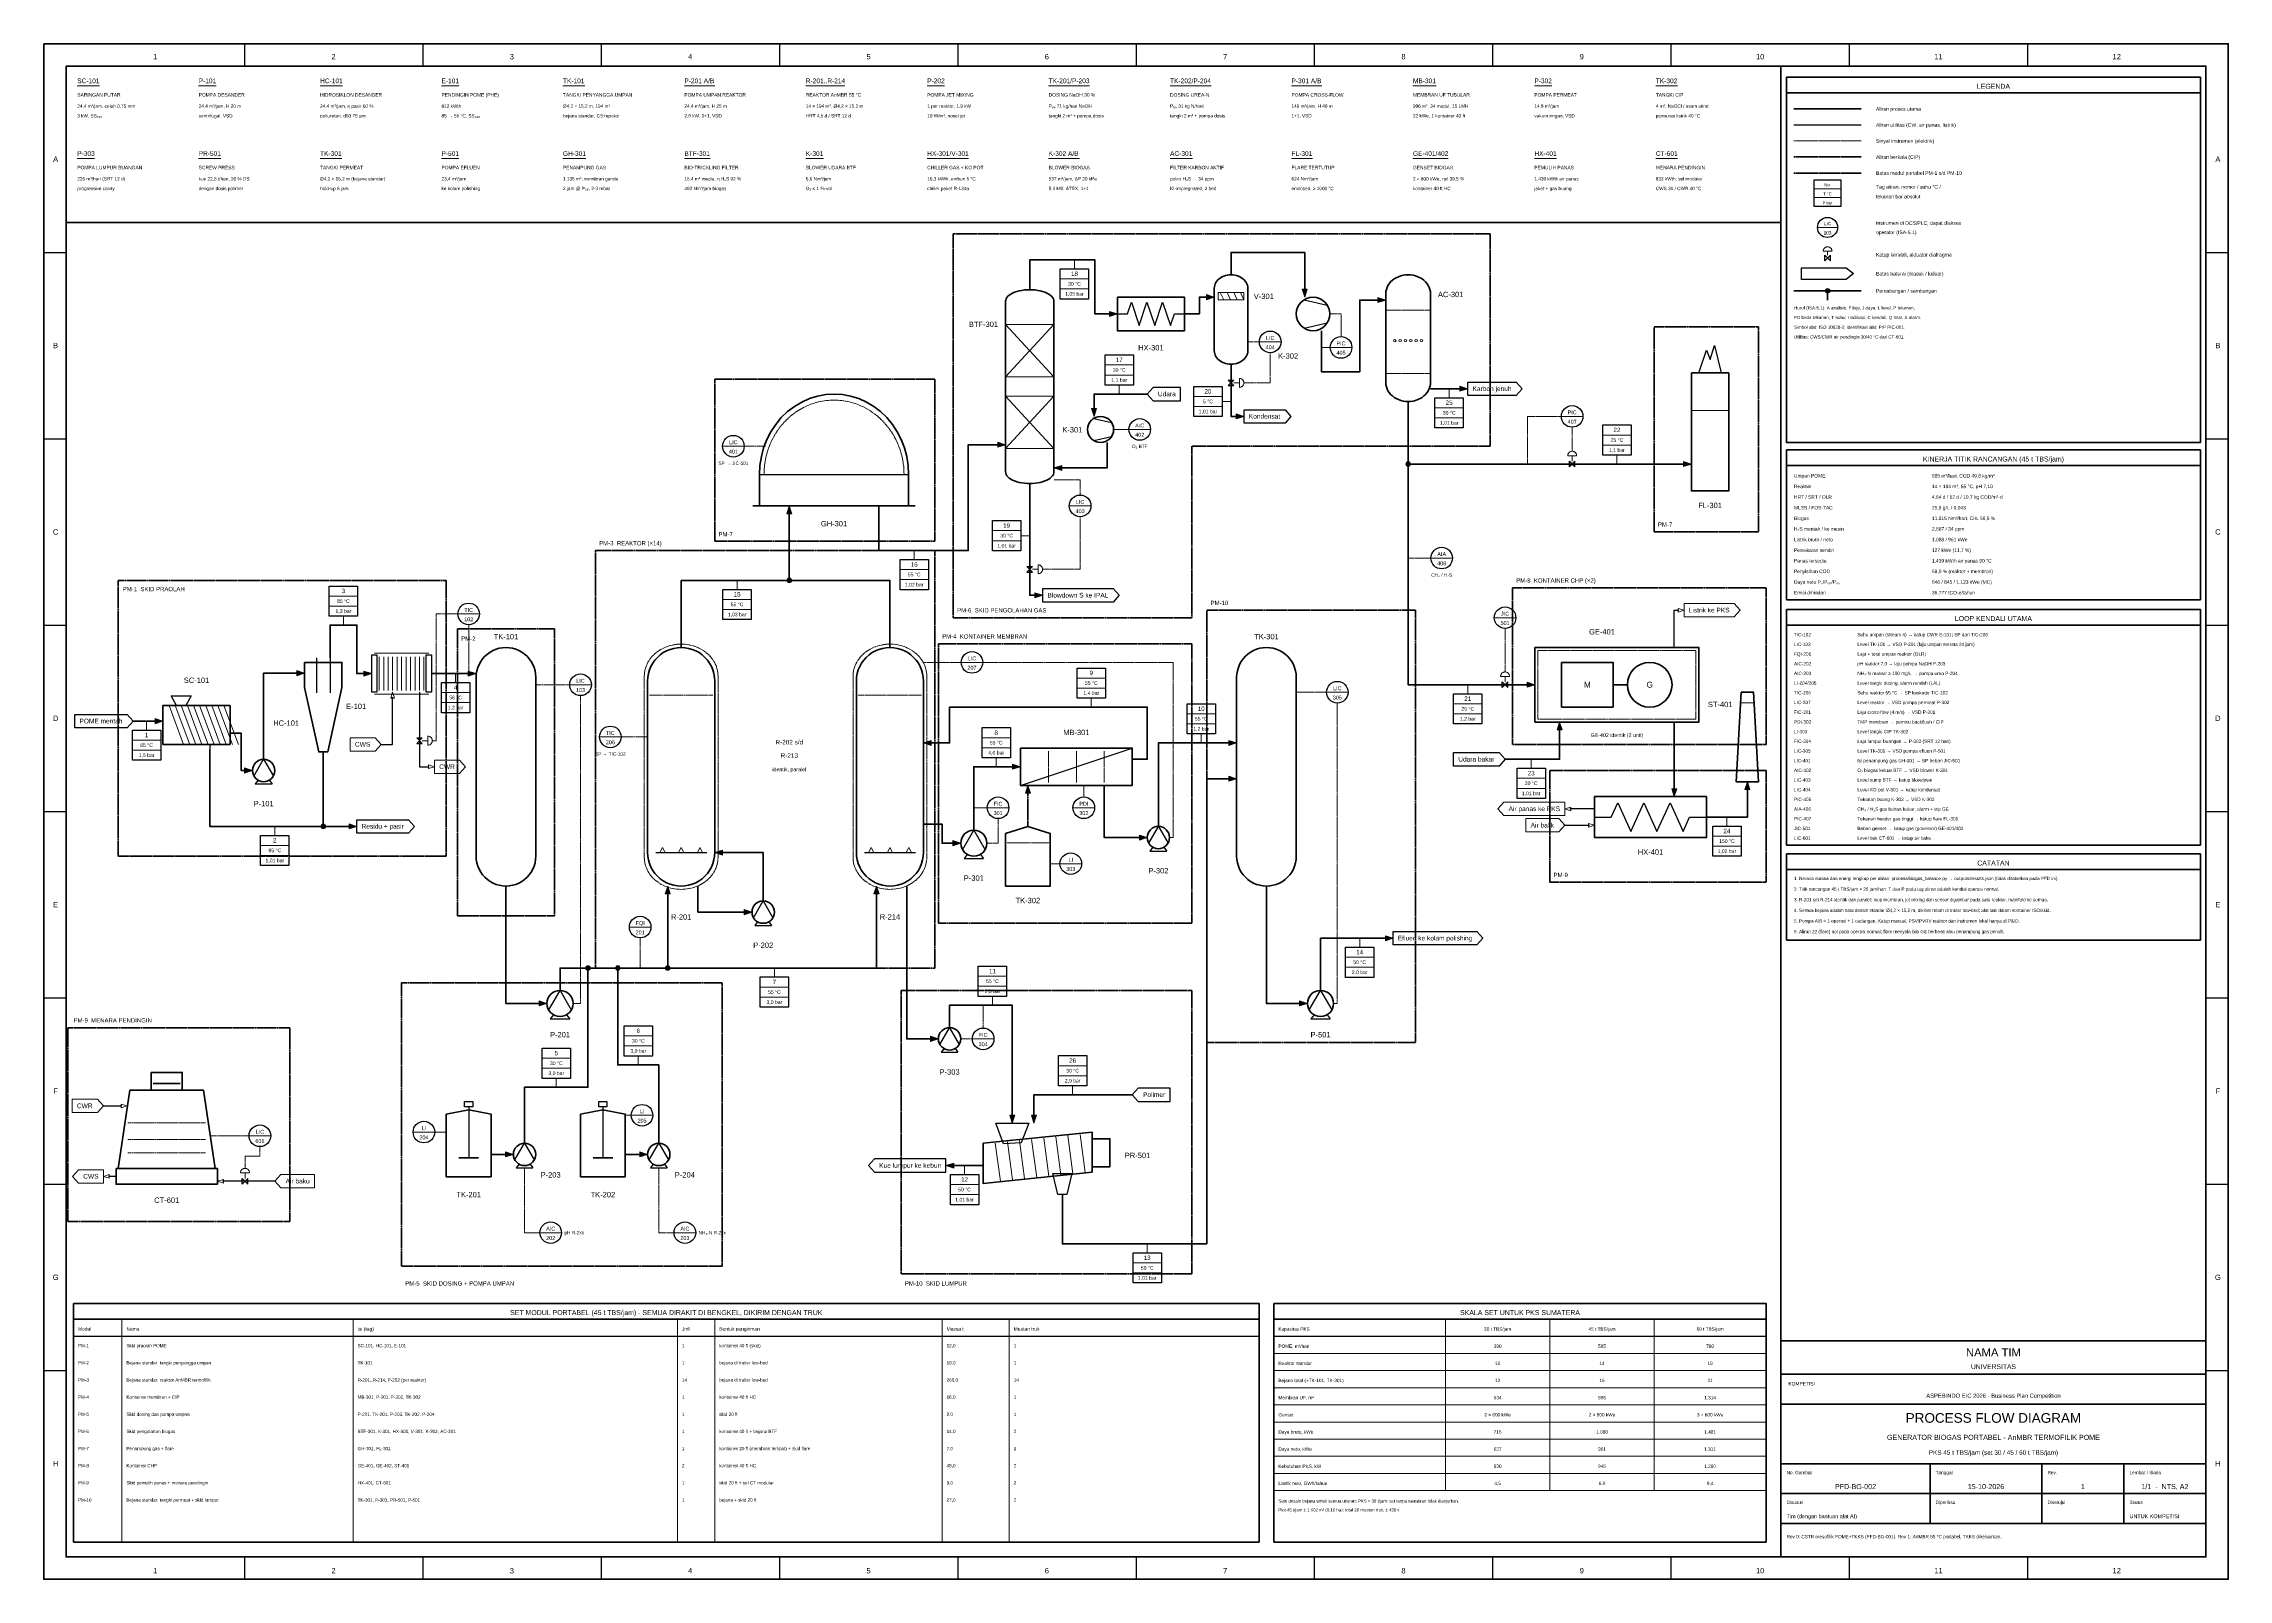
# Model space of a CAD drawing. Header units: millimetres. Extents: x 4 to 590, y 4 to 416.
import ezdxf
from ezdxf.enums import TextEntityAlignment as Align

# ---------------------------------------------------------------- set-up
doc = ezdxf.new("R2010")
doc.units = ezdxf.units.MM
doc.linetypes.add('DASHED', pattern=[1.524, 1.27, -0.254])
for name, color, linetype in [('PFD-BINGKAI', 7, 'Continuous'), ('PFD-INSTRUMEN', 7, 'Continuous'), ('PFD-PERALATAN', 7, 'Continuous'), ('PFD-PROSES', 7, 'Continuous'), ('PFD-SINYAL', 7, 'Continuous'), ('PFD-TABEL', 7, 'Continuous'), ('PFD-TEKS', 7, 'Continuous'), ('PFD-UTILITAS', 8, 'Continuous')]:
    doc.layers.add(name, color=color, linetype=linetype)
doc.styles.add('PFD', font='arial.ttf')

msp = doc.modelspace()

# ---------------------------------------------------------------- hatches: boundary and pattern name
at = {"layer": 'PFD-PROSES'}
for points in [[(318, 348), (315.9, 347.32), (315.9, 348.68)], [(342.25, 348), (341.57, 350.1), (342.93, 350.1)], [(364, 347.2), (361.9, 346.52), (361.9, 347.88)], [(292, 343.5), (289.9, 342.82), (289.9, 344.18)], [(386, 323.4), (383.9, 322.73), (383.9, 324.07)], [(285.75, 316), (285.07, 318.1), (286.43, 318.1)], [(326, 316), (323.9, 315.32), (323.9, 316.68)], [(262, 308.4), (259.9, 307.73), (259.9, 309.07)], [(275, 302.16), (277.1, 302.83), (277.1, 301.49)], [(446, 303.2), (443.9, 302.52), (443.9, 303.88)], [(204, 292), (204.68, 289.9), (203.32, 289.9)], [(272, 268), (269.9, 267.32), (269.9, 268.68)], [(74, 247.12), (71.9, 246.44), (71.9, 247.8)], [(92, 247), (89.9, 246.32), (89.9, 247.68)], [(120, 247), (117.9, 246.32), (117.9, 247.68)], [(404, 244), (401.9, 243.32), (401.9, 244.68)], [(36, 234.24), (33.9, 233.56), (33.9, 234.92)], [(240, 228.4), (242.1, 229.08), (242.1, 227.72)], [(324, 228.4), (321.9, 227.72), (321.9, 229.08)], [(410.6, 234), (411.28, 231.9), (409.93, 231.9)], [(60, 221), (57.9, 220.32), (57.9, 221.68)], [(266, 222), (263.9, 221.32), (263.9, 222.68)], [(268, 217), (268.68, 214.9), (267.33, 214.9)], [(324, 218.8), (321.9, 218.12), (321.9, 219.48)], [(461, 218), (461.68, 215.9), (460.32, 215.9)], [(441.4, 214), (440.72, 216.1), (442.07, 216.1)], [(88, 206), (85.9, 205.32), (85.9, 206.68)], [(184, 198.96), (186.1, 199.64), (186.1, 198.28)], [(250, 201.5), (247.9, 200.82), (247.9, 202.18)], [(300, 203), (297.9, 202.32), (297.9, 203.68)], [(171.4, 190), (172.08, 187.9), (170.72, 187.9)], [(227.4, 190), (228.08, 187.9), (226.72, 187.9)], [(194, 183), (191.9, 182.32), (191.9, 183.68)], [(366, 176), (363.9, 175.32), (363.9, 176.68)], [(139, 158.5), (136.9, 157.82), (136.9, 159.18)], [(343, 158.5), (340.9, 157.82), (340.9, 159.18)], [(244, 149), (241.9, 148.32), (241.9, 149.68)], [(263.82, 126.4), (263.14, 128.5), (264.5, 128.5)], [(269.6, 126.4), (268.93, 128.5), (270.28, 128.5)], [(130, 118), (127.9, 117.32), (127.9, 118.68)], [(166, 118), (163.9, 117.32), (163.9, 118.68)], [(246, 115), (248.1, 115.68), (248.1, 114.32)]]:
    msp.add_hatch(color=7, dxfattribs=at).paths.add_polyline_path(points)
h = msp.add_hatch(color=7, dxfattribs=at)
edge = h.paths.add_edge_path()
edge.add_arc((370, 303.2), 0.62, 0, 360)
h = msp.add_hatch(color=7, dxfattribs=at)
edge = h.paths.add_edge_path()
edge.add_arc((204, 272), 0.62, 0, 360)
h = msp.add_hatch(color=7, dxfattribs=at)
edge = h.paths.add_edge_path()
edge.add_arc((79, 206), 0.62, 0, 360)
h = msp.add_hatch(color=7, dxfattribs=at)
edge = h.paths.add_edge_path()
edge.add_arc((150, 168), 0.62, 0, 360)
h = msp.add_hatch(color=7, dxfattribs=at)
edge = h.paths.add_edge_path()
edge.add_arc((158, 168), 0.62, 0, 360)
h = msp.add_hatch(color=7, dxfattribs=at)
edge = h.paths.add_edge_path()
edge.add_arc((171.4, 168), 0.62, 0, 360)
at = {"layer": 'PFD-TABEL'}
h = msp.add_hatch(color=7, dxfattribs=at)
edge = h.paths.add_edge_path()
edge.add_arc((482.5, 349.7), 0.62, 0, 360)

# ---------------------------------------------------------------- linework, layer by layer
at = {"layer": 'PFD-BINGKAI', "linetype": 'Continuous', "lineweight": 35, "ltscale": 0.35}
msp.add_lwpolyline([(4, 416), (590, 416), (590, 4), (4, 4)], close=True, dxfattribs=at)
at = {"layer": 'PFD-BINGKAI', "linetype": 'Continuous', "lineweight": 25, "ltscale": 0.35}
for points in [[(57.83, 416), (57.83, 410)], [(105.67, 416), (105.67, 410)], [(153.5, 416), (153.5, 410)], [(201.33, 416), (201.33, 410)], [(249.17, 416), (249.17, 410)], [(297, 416), (297, 410)], [(344.83, 416), (344.83, 410)], [(392.67, 416), (392.67, 410)], [(440.5, 416), (440.5, 410)], [(488.33, 416), (488.33, 410)], [(536.17, 416), (536.17, 410)], [(4, 360), (10, 360)], [(584, 360), (590, 360)], [(4, 310), (10, 310)], [(584, 310), (590, 310)], [(4, 260), (10, 260)], [(584, 260), (590, 260)], [(4, 210), (10, 210)], [(584, 210), (590, 210)], [(4, 160), (10, 160)], [(584, 160), (590, 160)], [(4, 110), (10, 110)], [(584, 110), (590, 110)], [(4, 60), (10, 60)], [(584, 60), (590, 60)], [(57.83, 10), (57.83, 4)], [(105.67, 10), (105.67, 4)], [(153.5, 10), (153.5, 4)], [(201.33, 10), (201.33, 4)], [(249.17, 10), (249.17, 4)], [(297, 10), (297, 4)], [(344.83, 10), (344.83, 4)], [(392.67, 10), (392.67, 4)], [(440.5, 10), (440.5, 4)], [(488.33, 10), (488.33, 4)], [(536.17, 10), (536.17, 4)]]:
    msp.add_lwpolyline(points, dxfattribs=at)
at = {"layer": 'PFD-BINGKAI', "linetype": 'Continuous', "lineweight": 70, "ltscale": 0.35}
msp.add_lwpolyline([(10, 410), (584, 410), (584, 10), (10, 10)], close=True, dxfattribs=at)
for points in [[(470, 410), (470, 10)], [(470, 68), (584, 68)]]:
    msp.add_lwpolyline(points, dxfattribs=at)
at = {"layer": 'PFD-BINGKAI', "linetype": 'Continuous', "lineweight": 50, "ltscale": 0.35}
msp.add_lwpolyline([(10, 368), (470, 368)], dxfattribs=at)
at = {"layer": 'PFD-BINGKAI', "linetype": 'DASHED', "lineweight": 40, "ltscale": 0.35}
for points in [[(248, 365), (392, 365), (392, 308), (312, 308), (312, 262), (248, 262)], [(436, 340), (464, 340), (464, 285), (436, 285)], [(184, 326), (243, 326), (243, 282.5), (184, 282.5)], [(152, 280), (243, 280), (243, 168), (152, 168)], [(24, 272), (112, 272), (112, 198), (24, 198)], [(398, 270), (466, 270), (466, 228), (398, 228)], [(316, 264), (372, 264), (372, 148), (316, 148)], [(115, 259), (141, 259), (141, 182), (115, 182)], [(244, 255), (312, 255), (312, 180), (244, 180)], [(408, 221), (466, 221), (466, 191), (408, 191)], [(100, 164), (186, 164), (186, 88), (100, 88)], [(234, 162), (312, 162), (312, 86), (234, 86)], [(10.5, 152), (70, 152), (70, 100), (10.5, 100)]]:
    msp.add_lwpolyline(points, close=True, dxfattribs=at)
at = {"layer": 'PFD-BINGKAI', "linetype": 'Continuous', "lineweight": 35, "ltscale": 0.35}
for points in [[(470, 59), (584, 59)], [(470, 51), (584, 51)], [(470, 35), (584, 35)], [(510, 35), (510, 19)], [(540, 35), (540, 19)], [(562, 35), (562, 19)], [(470, 27), (584, 27)], [(470, 19), (584, 19)]]:
    msp.add_lwpolyline(points, dxfattribs=at)
at = {"layer": 'PFD-INSTRUMEN', "linetype": 'Continuous', "lineweight": 20, "ltscale": 0.35}
for points in [[(330.1, 336), (335.9, 336)], [(349.1, 334.5), (354.9, 334.5)], [(295.1, 312.5), (300.9, 312.5)], [(411.1, 316), (416.9, 316)], [(186.1, 308), (191.9, 308)], [(279.1, 292), (284.9, 292)], [(376.1, 278), (381.9, 278)], [(115.1, 263), (120.9, 263)], [(393.1, 262), (398.9, 262)], [(250.1, 250), (255.9, 250)], [(145.1, 244), (150.9, 244)], [(348.1, 242), (353.9, 242)], [(153.1, 230), (158.9, 230)], [(257.1, 211), (262.9, 211)], [(280.1, 211), (285.9, 211)], [(276.6, 196), (282.4, 196)], [(161.1, 179), (166.9, 179)], [(253.1, 149), (258.9, 149)], [(103.1, 124), (108.9, 124)], [(161.6, 128.5), (167.4, 128.5)], [(59.1, 123), (64.9, 123)], [(137.1, 97), (142.9, 97)], [(173.1, 97), (178.9, 97)]]:
    msp.add_lwpolyline(points, dxfattribs=at)
at = {"layer": 'PFD-INSTRUMEN', "lineweight": 30}
for centre in [(333, 336), (352, 334.5), (414, 316), (189, 308), (298, 312.5), (282, 292), (379, 278), (118, 263), (396, 262), (253, 250), (148, 244), (351, 242), (156, 230), (260, 211), (283, 211), (279.5, 196), (164, 179), (256, 149), (164.5, 128.5), (62, 123), (106, 124), (140, 97), (176, 97)]:
    msp.add_circle(centre, 2.9, dxfattribs=at)
at = {"layer": 'PFD-PERALATAN', "linetype": 'Continuous', "lineweight": 40, "ltscale": 0.35}
for points in [[(318, 350.4), (318.03, 350.8), (318.11, 351.2), (318.25, 351.59), (318.45, 351.96), (318.69, 352.32), (318.98, 352.64), (319.32, 352.95), (319.69, 353.21), (320.11, 353.45), (320.55, 353.64), (321.01, 353.8), (321.5, 353.91), (322, 353.98), (322.5, 354), (323, 353.98), (323.5, 353.91), (323.99, 353.8), (324.45, 353.64), (324.89, 353.45), (325.31, 353.21), (325.68, 352.95), (326.02, 352.64), (326.31, 352.32), (326.55, 351.96), (326.75, 351.59), (326.89, 351.2), (326.97, 350.8), (327, 350.4), (327, 333.6), (326.97, 333.2), (326.89, 332.8), (326.75, 332.41), (326.55, 332.04), (326.31, 331.68), (326.02, 331.36), (325.68, 331.05), (325.31, 330.79), (324.89, 330.55), (324.45, 330.36), (323.99, 330.2), (323.5, 330.09), (323, 330.02), (322.5, 330), (322, 330.02), (321.5, 330.09), (321.01, 330.2), (320.55, 330.36), (320.11, 330.55), (319.69, 330.79), (319.32, 331.05), (318.98, 331.36), (318.69, 331.68), (318.45, 332.04), (318.25, 332.41), (318.11, 332.8), (318.03, 333.2), (318, 333.6)], [(364, 348.9), (364.04, 349.47), (364.15, 350.03), (364.34, 350.58), (364.59, 351.11), (364.92, 351.61), (365.31, 352.08), (365.76, 352.51), (366.26, 352.89), (366.81, 353.22), (367.4, 353.49), (368.02, 353.71), (368.66, 353.87), (369.33, 353.97), (370, 354), (370.67, 353.97), (371.34, 353.87), (371.98, 353.71), (372.6, 353.49), (373.19, 353.22), (373.74, 352.89), (374.24, 352.51), (374.69, 352.08), (375.08, 351.61), (375.41, 351.11), (375.66, 350.58), (375.85, 350.03), (375.96, 349.47), (376, 348.9), (376, 325.1), (375.96, 324.53), (375.85, 323.97), (375.66, 323.42), (375.41, 322.89), (375.08, 322.39), (374.69, 321.92), (374.24, 321.49), (373.74, 321.11), (373.19, 320.78), (372.6, 320.51), (371.98, 320.29), (371.34, 320.13), (370.67, 320.03), (370, 320), (369.33, 320.03), (368.66, 320.13), (368.02, 320.29), (367.4, 320.51), (366.81, 320.78), (366.26, 321.11), (365.76, 321.49), (365.31, 321.92), (364.92, 322.39), (364.59, 322.89), (364.34, 323.42), (364.15, 323.97), (364.04, 324.53), (364, 325.1)], [(262, 346.88), (262.04, 347.23), (262.16, 347.57), (262.36, 347.91), (262.64, 348.23), (263, 348.54), (263.42, 348.83), (263.9, 349.09), (264.45, 349.32), (265.04, 349.52), (265.68, 349.69), (266.35, 349.82), (267.05, 349.92), (267.77, 349.98), (268.5, 350), (269.23, 349.98), (269.95, 349.92), (270.65, 349.82), (271.32, 349.69), (271.96, 349.52), (272.55, 349.32), (273.1, 349.09), (273.58, 348.83), (274, 348.54), (274.36, 348.23), (274.64, 347.91), (274.84, 347.57), (274.96, 347.23), (275, 346.88), (275, 301.12), (274.96, 300.77), (274.84, 300.43), (274.64, 300.09), (274.36, 299.77), (274, 299.46), (273.58, 299.17), (273.1, 298.91), (272.55, 298.68), (271.96, 298.48), (271.32, 298.31), (270.65, 298.18), (269.95, 298.08), (269.23, 298.02), (268.5, 298), (267.77, 298.02), (267.05, 298.08), (266.35, 298.18), (265.68, 298.31), (265.04, 298.48), (264.45, 298.68), (263.9, 298.91), (263.42, 299.17), (263, 299.46), (262.64, 299.77), (262.36, 300.09), (262.16, 300.43), (262.04, 300.77), (262, 301.12)], [(292, 348), (310, 348), (310, 339), (292, 339)], [(446, 327.68), (456, 327.68), (456, 296), (446, 296)], [(196, 300.4), (196.13, 302.82), (196.5, 305.21), (197.12, 307.53), (197.98, 309.77), (199.07, 311.89), (200.36, 313.87), (201.86, 315.67), (203.53, 317.29), (205.36, 318.69), (207.32, 319.86), (209.39, 320.79), (211.55, 321.46), (213.76, 321.86), (216, 322), (218.24, 321.86), (220.45, 321.46), (222.61, 320.79), (224.68, 319.86), (226.64, 318.69), (228.47, 317.29), (230.14, 315.67), (231.64, 313.87), (232.93, 311.89), (234.02, 309.77), (234.88, 307.53), (235.5, 305.21), (235.87, 302.82), (236, 300.4), (236, 292), (196, 292)], [(120, 246), (120.05, 246.9), (120.2, 247.78), (120.45, 248.64), (120.79, 249.47), (121.23, 250.26), (121.75, 250.99), (122.34, 251.66), (123.01, 252.25), (123.74, 252.77), (124.53, 253.21), (125.36, 253.55), (126.22, 253.8), (127.1, 253.95), (128, 254), (128.9, 253.95), (129.78, 253.8), (130.64, 253.55), (131.47, 253.21), (132.26, 252.77), (132.99, 252.25), (133.66, 251.66), (134.25, 250.99), (134.77, 250.26), (135.21, 249.47), (135.55, 248.64), (135.8, 247.78), (135.95, 246.9), (136, 246), (136, 198), (135.95, 197.1), (135.8, 196.22), (135.55, 195.36), (135.21, 194.53), (134.77, 193.74), (134.25, 193.01), (133.66, 192.34), (132.99, 191.75), (132.26, 191.23), (131.47, 190.79), (130.64, 190.45), (129.78, 190.2), (128.9, 190.05), (128, 190), (127.1, 190.05), (126.22, 190.2), (125.36, 190.45), (124.53, 190.79), (123.74, 191.23), (123.01, 191.75), (122.34, 192.34), (121.75, 193.01), (121.23, 193.74), (120.79, 194.53), (120.45, 195.36), (120.2, 196.22), (120.05, 197.1), (120, 198)], [(166, 245), (166.06, 246.01), (166.23, 247), (166.51, 247.97), (166.89, 248.9), (167.38, 249.79), (167.96, 250.61), (168.64, 251.36), (169.39, 252.04), (170.21, 252.62), (171.1, 253.11), (172.03, 253.49), (173, 253.77), (173.99, 253.94), (175, 254), (176.01, 253.94), (177, 253.77), (177.97, 253.49), (178.9, 253.11), (179.79, 252.62), (180.61, 252.04), (181.36, 251.36), (182.04, 250.61), (182.62, 249.79), (183.11, 248.9), (183.49, 247.97), (183.77, 247), (183.94, 246.01), (184, 245), (184, 199), (183.94, 197.99), (183.77, 197), (183.49, 196.03), (183.11, 195.1), (182.62, 194.21), (182.04, 193.39), (181.36, 192.64), (180.61, 191.96), (179.79, 191.38), (178.9, 190.89), (177.97, 190.51), (177, 190.23), (176.01, 190.06), (175, 190), (173.99, 190.06), (173, 190.23), (172.03, 190.51), (171.1, 190.89), (170.21, 191.38), (169.39, 191.96), (168.64, 192.64), (167.96, 193.39), (167.38, 194.21), (166.89, 195.1), (166.51, 196.03), (166.23, 197), (166.06, 197.99), (166, 199)], [(222, 245), (222.06, 246.01), (222.23, 247), (222.51, 247.97), (222.89, 248.9), (223.38, 249.79), (223.96, 250.61), (224.64, 251.36), (225.39, 252.04), (226.21, 252.62), (227.1, 253.11), (228.03, 253.49), (229, 253.77), (229.99, 253.94), (231, 254), (232.01, 253.94), (233, 253.77), (233.97, 253.49), (234.9, 253.11), (235.79, 252.62), (236.61, 252.04), (237.36, 251.36), (238.04, 250.61), (238.62, 249.79), (239.11, 248.9), (239.49, 247.97), (239.77, 247), (239.94, 246.01), (240, 245), (240, 199), (239.94, 197.99), (239.77, 197), (239.49, 196.03), (239.11, 195.1), (238.62, 194.21), (238.04, 193.39), (237.36, 192.64), (236.61, 191.96), (235.79, 191.38), (234.9, 190.89), (233.97, 190.51), (233, 190.23), (232.01, 190.06), (231, 190), (229.99, 190.06), (229, 190.23), (228.03, 190.51), (227.1, 190.89), (226.21, 191.38), (225.39, 191.96), (224.64, 192.64), (223.96, 193.39), (223.38, 194.21), (222.89, 195.1), (222.51, 196.03), (222.23, 197), (222.06, 197.99), (222, 199)], [(324, 246), (324.05, 246.9), (324.2, 247.78), (324.45, 248.64), (324.79, 249.47), (325.23, 250.26), (325.75, 250.99), (326.34, 251.66), (327.01, 252.25), (327.74, 252.77), (328.53, 253.21), (329.36, 253.55), (330.22, 253.8), (331.1, 253.95), (332, 254), (332.9, 253.95), (333.78, 253.8), (334.64, 253.55), (335.47, 253.21), (336.26, 252.77), (336.99, 252.25), (337.66, 251.66), (338.25, 250.99), (338.77, 250.26), (339.21, 249.47), (339.55, 248.64), (339.8, 247.78), (339.95, 246.9), (340, 246), (340, 198), (339.95, 197.1), (339.8, 196.22), (339.55, 195.36), (339.21, 194.53), (338.77, 193.74), (338.25, 193.01), (337.66, 192.34), (336.99, 191.75), (336.26, 191.23), (335.47, 190.79), (334.64, 190.45), (333.78, 190.2), (332.9, 190.05), (332, 190), (331.1, 190.05), (330.22, 190.2), (329.36, 190.45), (328.53, 190.79), (327.74, 191.23), (327.01, 191.75), (326.34, 192.34), (325.75, 193.01), (325.23, 193.74), (324.79, 194.53), (324.45, 195.36), (324.2, 196.22), (324.05, 197.1), (324, 198)], [(404, 254), (448, 254), (448, 234), (404, 234)], [(74, 250), (84, 250), (84, 243.28), (80.2, 226), (77.8, 226), (74, 243.28)], [(459.32, 242), (462.68, 242), (464, 218), (458, 218)], [(36, 238.4), (54, 238.4), (54, 228), (36, 228)], [(266, 227), (296, 227), (296, 217), (266, 217)], [(420, 214), (450, 214), (450, 203), (420, 203)], [(262, 204.08), (268, 206), (274, 204.08), (274, 190), (262, 190)], [(27.12, 135.2), (46.88, 135.2), (50, 114.2), (24, 114.2)], [(112, 128.8), (118, 130), (124, 128.8), (124, 112), (112, 112)], [(148, 128.8), (154, 130), (160, 128.8), (160, 112), (148, 112)], [(256, 121), (285.24, 124), (285.24, 113.2), (256, 110.2)], [(23.4, 114.2), (50.6, 114.2), (50.6, 110), (23.4, 110)]]:
    msp.add_lwpolyline(points, close=True, dxfattribs=at)
at = {"layer": 'PFD-PERALATAN', "linetype": 'Continuous', "lineweight": 30, "ltscale": 0.35}
for points in [[(294.7, 343.5), (295.75, 346.65), (297.85, 340.35), (299.95, 346.65), (302.05, 340.35), (304.15, 346.65), (306.25, 340.35), (307.3, 343.5), (310, 343.5)], [(342.12, 347.32), (348.32, 345.88)], [(292, 343.5), (294.7, 343.5)], [(342.12, 339.68), (348.32, 341.12)], [(285.65, 315.47), (290.47, 314.35)], [(285.65, 309.53), (290.47, 310.65)], [(60.4, 219.5), (63, 224), (65.6, 219.5)], [(266, 217), (296, 227)], [(61.5, 218.42), (60.75, 217.4)], [(60.75, 217.4), (65.25, 217.4)], [(64.5, 218.42), (65.25, 217.4)], [(424.5, 208.5), (426.25, 212.35), (429.75, 204.65), (433.25, 212.35), (436.75, 204.65), (440.25, 212.35), (443.75, 204.65), (445.5, 208.5), (450, 208.5)], [(300.4, 201.5), (303, 206), (305.6, 201.5)], [(420, 208.5), (424.5, 208.5)], [(250.47, 199.75), (253.5, 205), (256.53, 199.75)], [(301.5, 200.42), (300.75, 199.4)], [(300.75, 199.4), (305.25, 199.4)], [(304.5, 200.42), (305.25, 199.4)], [(251.75, 198.49), (250.88, 197.4)], [(250.88, 197.4), (256.12, 197.4)], [(255.25, 198.49), (256.12, 197.4)], [(194.4, 181.5), (197, 186), (199.6, 181.5)], [(195.5, 180.42), (194.75, 179.4)], [(194.75, 179.4), (199.25, 179.4)], [(198.5, 180.42), (199.25, 179.4)], [(139.47, 156.75), (142.5, 162), (145.53, 156.75)], [(343.47, 156.75), (346.5, 162), (349.53, 156.75)], [(140.75, 155.49), (139.88, 154.4)], [(139.88, 154.4), (145.12, 154.4)], [(144.25, 155.49), (145.12, 154.4)], [(344.75, 155.49), (343.88, 154.4)], [(343.88, 154.4), (349.12, 154.4)], [(348.25, 155.49), (349.12, 154.4)], [(244.4, 147.5), (247, 152), (249.6, 147.5)], [(245.5, 146.42), (244.75, 145.4)], [(244.75, 145.4), (249.25, 145.4)], [(248.5, 146.42), (249.25, 145.4)], [(118, 130.8), (118, 117.04)], [(154, 130.8), (154, 117.04)], [(130.4, 116.5), (133, 121), (135.6, 116.5)], [(166.4, 116.5), (169, 121), (171.6, 116.5)], [(131.5, 115.42), (130.75, 114.4)], [(130.75, 114.4), (135.25, 114.4)], [(134.5, 115.42), (135.25, 114.4)], [(167.5, 115.42), (166.75, 114.4)], [(166.75, 114.4), (171.25, 114.4)], [(170.5, 115.42), (171.25, 114.4)]]:
    msp.add_lwpolyline(points, dxfattribs=at)
at = {"layer": 'PFD-PERALATAN', "linetype": 'Continuous', "lineweight": 15, "ltscale": 0.35}
for points in [[(319.08, 349.2), (325.92, 349.2), (325.92, 347.28), (319.08, 347.28)], [(169.26, 198.96), (170.66, 198.96), (169.96, 200.36)], [(174.3, 198.96), (175.7, 198.96), (175, 200.36)], [(179.34, 198.96), (180.74, 198.96), (180.04, 200.36)], [(225.26, 198.96), (226.66, 198.96), (225.96, 200.36)], [(230.3, 198.96), (231.7, 198.96), (231, 200.36)], [(235.34, 198.96), (236.74, 198.96), (236.04, 200.36)]]:
    msp.add_lwpolyline(points, close=True, dxfattribs=at)
at = {"layer": 'PFD-PERALATAN', "linetype": 'Continuous', "lineweight": 9, "ltscale": 0.35}
for points in [[(319.62, 349.2), (320.52, 347.28)], [(321.42, 349.2), (322.32, 347.28)], [(323.22, 349.2), (324.12, 347.28)], [(325.02, 349.2), (325.92, 347.28)]]:
    msp.add_lwpolyline(points, dxfattribs=at)
at = {"layer": 'PFD-PERALATAN', "linetype": 'Continuous', "lineweight": 20, "ltscale": 0.35}
for points in [[(262, 340.64), (275, 340.64)], [(262, 326.6), (275, 326.6)], [(323.25, 325), (324.75, 325)], [(262, 321.4), (275, 321.4)], [(262, 307.36), (275, 307.36)], [(414, 303.95), (414, 305.45)], [(269.25, 275), (270.75, 275)], [(92.7, 252.5), (107.3, 252.5)], [(94, 251.5), (94, 242.5)], [(95.2, 251.5), (95.2, 242.5)], [(96.4, 251.5), (96.4, 242.5)], [(97.6, 251.5), (97.6, 242.5)], [(98.8, 251.5), (98.8, 242.5)], [(100, 251.5), (100, 242.5)], [(101.2, 251.5), (101.2, 242.5)], [(102.4, 251.5), (102.4, 242.5)], [(103.6, 251.5), (103.6, 242.5)], [(104.8, 251.5), (104.8, 242.5)], [(106, 251.5), (106, 242.5)], [(396, 244.75), (396, 246.25)], [(92.7, 241.5), (107.3, 241.5)], [(459.08, 239.12), (462.92, 239.12)], [(105.55, 229), (107.05, 229)], [(281.99, 123.37), (283.35, 113.17)], [(259.25, 121.03), (260.61, 110.83)], [(262.5, 121.37), (263.86, 111.17)], [(265.75, 121.7), (267.11, 111.5)], [(269, 122.03), (270.36, 111.83)], [(272.24, 122.37), (273.6, 112.17)], [(275.49, 122.7), (276.85, 112.5)], [(278.74, 123.03), (280.1, 112.83)], [(58, 111.56), (58, 113.06)]]:
    msp.add_lwpolyline(points, dxfattribs=at)
at = {"layer": 'PFD-PERALATAN', "linetype": 'Continuous', "lineweight": 15, "ltscale": 0.35}
for points in [[(262, 340.64), (275, 326.6)], [(275, 340.64), (262, 326.6)], [(262, 321.4), (275, 307.36)], [(275, 321.4), (262, 307.36)], [(446, 317.6), (456, 317.6)]]:
    msp.add_lwpolyline(points, dxfattribs=at)
at = {"layer": 'PFD-PERALATAN', "linetype": 'DASHED', "lineweight": 20, "ltscale": 0.35}
for points in [[(364, 344.48), (376, 344.48)], [(364, 327.48), (376, 327.48)], [(197.2, 300.4), (197.32, 302.64), (197.67, 304.85), (198.25, 307.01), (199.06, 309.08), (200.08, 311.04), (201.3, 312.87), (202.71, 314.54), (204.28, 316.04), (206, 317.33), (207.84, 318.42), (209.79, 319.28), (211.82, 319.9), (213.9, 320.27), (216, 320.4), (218.1, 320.27), (220.18, 319.9), (222.21, 319.28), (224.16, 318.42), (226, 317.33), (227.72, 316.04), (229.29, 314.54), (230.7, 312.87), (231.92, 311.04), (232.94, 309.08), (233.75, 307.01), (234.33, 304.85), (234.68, 302.64), (234.8, 300.4)]]:
    msp.add_lwpolyline(points, dxfattribs=at)
at = {"layer": 'PFD-PERALATAN', "linetype": 'Continuous', "lineweight": 25, "ltscale": 0.35}
for points in [[(448, 327.68), (450, 333.8), (451, 331.28), (452.2, 335), (454, 327.68)], [(321.75, 325.75), (323.25, 325.75), (321.75, 324.25), (323.25, 324.25)], [(413.25, 303.95), (414.75, 302.45), (414.75, 303.95), (413.25, 302.45)], [(267.75, 275.75), (269.25, 275.75), (267.75, 274.25), (269.25, 274.25)], [(395.25, 244.75), (396.75, 243.25), (396.75, 244.75), (395.25, 243.25)], [(104.05, 229.75), (105.55, 229.75), (104.05, 228.25), (105.55, 228.25)], [(57.25, 111.56), (58.75, 110.06), (58.75, 111.56), (57.25, 110.06)], [(274.7, 112.9), (279.8, 112.9), (278.44, 107.2), (276.06, 107.2)]]:
    msp.add_lwpolyline(points, close=True, dxfattribs=at)
at = {"layer": 'PFD-PERALATAN', "linetype": 'Continuous', "lineweight": 20, "ltscale": 0.35}
for points in [[(324.75, 323.8), (324.88, 323.81), (325.02, 323.83), (325.15, 323.87), (325.27, 323.92), (325.39, 323.98), (325.5, 324.06), (325.6, 324.15), (325.69, 324.25), (325.77, 324.36), (325.83, 324.48), (325.88, 324.6), (325.92, 324.73), (325.94, 324.87), (325.95, 325), (325.94, 325.13), (325.92, 325.27), (325.88, 325.4), (325.83, 325.52), (325.77, 325.64), (325.69, 325.75), (325.6, 325.85), (325.5, 325.94), (325.39, 326.02), (325.27, 326.08), (325.15, 326.13), (325.02, 326.17), (324.88, 326.19), (324.75, 326.2)], [(415.2, 305.45), (415.19, 305.58), (415.17, 305.72), (415.13, 305.85), (415.08, 305.97), (415.02, 306.09), (414.94, 306.2), (414.85, 306.3), (414.75, 306.39), (414.64, 306.47), (414.52, 306.53), (414.4, 306.58), (414.27, 306.62), (414.13, 306.64), (414, 306.65), (413.87, 306.64), (413.73, 306.62), (413.6, 306.58), (413.48, 306.53), (413.36, 306.47), (413.25, 306.39), (413.15, 306.3), (413.06, 306.2), (412.98, 306.09), (412.92, 305.97), (412.87, 305.85), (412.83, 305.72), (412.81, 305.58), (412.8, 305.45)], [(270.75, 273.8), (270.88, 273.81), (271.02, 273.83), (271.15, 273.87), (271.27, 273.92), (271.39, 273.98), (271.5, 274.06), (271.6, 274.15), (271.69, 274.25), (271.77, 274.36), (271.83, 274.48), (271.88, 274.6), (271.92, 274.73), (271.94, 274.87), (271.95, 275), (271.94, 275.13), (271.92, 275.27), (271.88, 275.4), (271.83, 275.52), (271.77, 275.64), (271.69, 275.75), (271.6, 275.85), (271.5, 275.94), (271.39, 276.02), (271.27, 276.08), (271.15, 276.13), (271.02, 276.17), (270.88, 276.19), (270.75, 276.2)], [(397.2, 246.25), (397.19, 246.38), (397.17, 246.52), (397.13, 246.65), (397.08, 246.77), (397.02, 246.89), (396.94, 247), (396.85, 247.1), (396.75, 247.19), (396.64, 247.27), (396.52, 247.33), (396.4, 247.38), (396.27, 247.42), (396.13, 247.44), (396, 247.45), (395.87, 247.44), (395.73, 247.42), (395.6, 247.38), (395.48, 247.33), (395.36, 247.27), (395.25, 247.19), (395.15, 247.1), (395.06, 247), (394.98, 246.89), (394.92, 246.77), (394.87, 246.65), (394.83, 246.52), (394.81, 246.38), (394.8, 246.25)], [(107.05, 227.8), (107.18, 227.81), (107.32, 227.83), (107.45, 227.87), (107.57, 227.92), (107.69, 227.98), (107.8, 228.06), (107.9, 228.15), (107.99, 228.25), (108.07, 228.36), (108.13, 228.48), (108.18, 228.6), (108.22, 228.73), (108.24, 228.87), (108.25, 229), (108.24, 229.13), (108.22, 229.27), (108.18, 229.4), (108.13, 229.52), (108.07, 229.64), (107.99, 229.75), (107.9, 229.85), (107.8, 229.94), (107.69, 230.02), (107.57, 230.08), (107.45, 230.13), (107.32, 230.17), (107.18, 230.19), (107.05, 230.2)], [(59.2, 113.06), (59.19, 113.19), (59.17, 113.33), (59.13, 113.46), (59.08, 113.58), (59.02, 113.7), (58.94, 113.81), (58.85, 113.91), (58.75, 114), (58.64, 114.08), (58.52, 114.14), (58.4, 114.19), (58.27, 114.23), (58.13, 114.25), (58, 114.26), (57.87, 114.25), (57.73, 114.23), (57.6, 114.19), (57.48, 114.14), (57.36, 114.08), (57.25, 114), (57.15, 113.91), (57.06, 113.81), (56.98, 113.7), (56.92, 113.58), (56.87, 113.46), (56.83, 113.33), (56.81, 113.19), (56.8, 113.06)]]:
    msp.add_lwpolyline(points, close=True, dxfattribs=at)
at = {"layer": 'PFD-PERALATAN', "linetype": 'Continuous', "lineweight": 25, "ltscale": 0.35}
for points in [[(196, 300.4), (236, 300.4)], [(77.2, 251.2), (77.2, 241.84)], [(80.8, 251.2), (80.8, 241.84)], [(48.6, 228), (48.6, 226.6)], [(168.16, 198.96), (181.84, 198.96)], [(224.16, 198.96), (237.84, 198.96)]]:
    msp.add_lwpolyline(points, dxfattribs=at)
at = {"layer": 'PFD-PERALATAN', "linetype": 'Continuous', "lineweight": 70, "ltscale": 0.35}
msp.add_lwpolyline([(194.2, 292), (237.8, 292)], dxfattribs=at)
at = {"layer": 'PFD-PERALATAN', "linetype": 'Continuous', "lineweight": 30, "ltscale": 0.35}
for points in [[(92, 252), (93.4, 252), (93.4, 242), (92, 242)], [(106.6, 252), (108, 252), (108, 242), (106.6, 242)], [(38.16, 241), (43.56, 241), (42.12, 238.4), (39.6, 238.4)], [(116.9, 132.2), (119.1, 132.2), (119.1, 130.8), (116.9, 130.8)], [(152.9, 132.2), (155.1, 132.2), (155.1, 130.8), (152.9, 130.8)], [(259.4, 126.4), (268.24, 126.4), (266.2, 121.15), (261.44, 120.85)]]:
    msp.add_lwpolyline(points, close=True, dxfattribs=at)
at = {"layer": 'PFD-PERALATAN', "linetype": 'DASHED', "lineweight": 15, "ltscale": 0.35}
for points in [[(165.1, 197.68), (165.1, 246.32), (165.16, 247.28), (165.35, 248.23), (165.66, 249.15), (166.08, 250.04), (166.62, 250.88), (167.26, 251.67), (168, 252.39), (168.83, 253.03), (169.73, 253.58), (170.7, 254.05), (171.73, 254.42), (172.8, 254.68), (173.89, 254.85), (175, 254.9), (176.11, 254.85), (177.2, 254.68), (178.27, 254.42), (179.3, 254.05), (180.27, 253.58), (181.17, 253.03), (182, 252.39), (182.74, 251.67), (183.38, 250.88), (183.92, 250.04), (184.34, 249.15), (184.65, 248.23), (184.84, 247.28), (184.9, 246.32), (184.9, 197.68)], [(221.1, 197.68), (221.1, 246.32), (221.16, 247.28), (221.35, 248.23), (221.66, 249.15), (222.08, 250.04), (222.62, 250.88), (223.26, 251.67), (224, 252.39), (224.83, 253.03), (225.73, 253.58), (226.7, 254.05), (227.73, 254.42), (228.8, 254.68), (229.89, 254.85), (231, 254.9), (232.11, 254.85), (233.2, 254.68), (234.27, 254.42), (235.3, 254.05), (236.27, 253.58), (237.17, 253.03), (238, 252.39), (238.74, 251.67), (239.38, 250.88), (239.92, 250.04), (240.34, 249.15), (240.65, 248.23), (240.84, 247.28), (240.9, 246.32), (240.9, 197.68)], [(166.5, 241.2), (183.5, 241.2)], [(222.5, 241.2), (239.5, 241.2)], [(165.1, 197.68), (165.16, 196.72), (165.35, 195.77), (165.66, 194.85), (166.08, 193.96), (166.62, 193.12), (167.26, 192.33), (168, 191.61), (168.83, 190.97), (169.73, 190.42), (170.7, 189.95), (171.73, 189.58), (172.8, 189.32), (173.89, 189.15), (175, 189.1), (176.11, 189.15), (177.2, 189.32), (178.27, 189.58), (179.3, 189.95), (180.27, 190.42), (181.17, 190.97), (182, 191.61), (182.74, 192.33), (183.38, 193.12), (183.92, 193.96), (184.34, 194.85), (184.65, 195.77), (184.84, 196.72), (184.9, 197.68)], [(221.1, 197.68), (221.16, 196.72), (221.35, 195.77), (221.66, 194.85), (222.08, 193.96), (222.62, 193.12), (223.26, 192.33), (224, 191.61), (224.83, 190.97), (225.73, 190.42), (226.7, 189.95), (227.73, 189.58), (228.8, 189.32), (229.89, 189.15), (231, 189.1), (232.11, 189.15), (233.2, 189.32), (234.27, 189.58), (235.3, 189.95), (236.27, 190.42), (237.17, 190.97), (238, 191.61), (238.74, 192.33), (239.38, 193.12), (239.92, 193.96), (240.34, 194.85), (240.65, 195.77), (240.84, 196.72), (240.9, 197.68)]]:
    msp.add_lwpolyline(points, dxfattribs=at)
msp.add_lwpolyline([(404.8, 253.2), (447.2, 253.2), (447.2, 234.8), (404.8, 234.8)], close=True, dxfattribs=at)
at = {"layer": 'PFD-PERALATAN', "linetype": 'Continuous', "lineweight": 35, "ltscale": 0.35}
for points in [[(411.18, 250), (424.98, 250), (424.98, 238), (411.18, 238)], [(32.84, 140), (41.16, 140), (41.16, 135.2), (32.84, 135.2)], [(285.24, 122.2), (290, 122.2), (290, 114.7), (285.24, 114.7)]]:
    msp.add_lwpolyline(points, close=True, dxfattribs=at)
at = {"layer": 'PFD-PERALATAN', "linetype": 'Continuous', "lineweight": 40, "ltscale": 0.35}
for points in [[(424.98, 244), (428.8, 244)], [(33.36, 137), (40.64, 137)]]:
    msp.add_lwpolyline(points, dxfattribs=at)
at = {"layer": 'PFD-PERALATAN', "linetype": 'Continuous', "lineweight": 13, "ltscale": 0.35}
for points in [[(37.64, 238.4), (41.54, 228)], [(39.27, 238.4), (43.17, 228)], [(40.91, 238.4), (44.81, 228)], [(42.55, 238.4), (46.45, 228)], [(44.18, 238.4), (48.08, 228)], [(45.82, 238.4), (49.72, 228)], [(47.45, 238.4), (51.35, 228)], [(49.09, 238.4), (52.99, 228)], [(50.73, 238.4), (54.63, 228)], [(52.36, 238.4), (56.26, 228)]]:
    msp.add_lwpolyline(points, dxfattribs=at)
at = {"layer": 'PFD-PERALATAN', "linetype": 'DASHED', "lineweight": 13, "ltscale": 0.35}
for points in [[(273.5, 226.2), (273.5, 217.8)], [(281, 226.2), (281, 217.8)], [(288.5, 226.2), (288.5, 217.8)], [(262.4, 201.55), (273.6, 201.55)], [(26.6, 126.5), (47.4, 126.5)], [(26.6, 122), (47.4, 122)], [(26.6, 118.4), (47.4, 118.4)]]:
    msp.add_lwpolyline(points, dxfattribs=at)
at = {"layer": 'PFD-PERALATAN', "linetype": 'Continuous', "lineweight": 53, "ltscale": 0.35}
for points in [[(115.36, 117.04), (120.64, 117.04)], [(151.36, 117.04), (156.64, 117.04)]]:
    msp.add_lwpolyline(points, dxfattribs=at)
at = {"layer": 'PFD-PERALATAN', "lineweight": 40}
for centre, radius in [((344.5, 343.5), 4.5), ((287.5, 312.5), 3.5), ((63, 221), 3), ((303, 203), 3), ((253.5, 201.5), 3.5), ((197, 183), 3), ((142.5, 158.5), 3.5), ((346.5, 158.5), 3.5), ((247, 149), 3), ((133, 118), 3), ((169, 118), 3)]:
    msp.add_circle(centre, radius, dxfattribs=at)
at = {"layer": 'PFD-PERALATAN', "lineweight": 13}
for centre in [(366.4, 336.32), (367.84, 336.32), (369.28, 336.32), (370.72, 336.32), (372.16, 336.32), (373.6, 336.32)]:
    msp.add_circle(centre, 0.35, dxfattribs=at)
at = {"layer": 'PFD-PERALATAN', "lineweight": 35}
msp.add_circle((434.8, 244), 6, dxfattribs=at)
at = {"layer": 'PFD-PROSES', "linetype": 'Continuous', "lineweight": 50, "ltscale": 0.35}
for points in [[(268.5, 350), (268.5, 358), (286, 358), (286, 343.5), (290.21, 343.5)], [(322.5, 354), (322.5, 360), (342.25, 360), (342.25, 349.78)], [(310, 343.5), (314, 343.5), (314, 348), (316.21, 348)], [(346.75, 339), (346.75, 328), (357, 328), (357, 347.2), (362.21, 347.2)], [(322.5, 330), (322.5, 316), (324.21, 316)], [(376, 323.4), (384.21, 323.4)], [(300, 322), (285.75, 322), (285.75, 317.78)], [(370, 320), (370, 303.2)], [(228, 292), (228, 280), (252, 280), (252, 308.4), (260.21, 308.4)], [(289.25, 309), (289.25, 302.16), (276.79, 302.16)], [(370, 303.2), (444.21, 303.2)], [(370, 303.2), (370, 244), (402.21, 244)], [(268.5, 298), (268.5, 268), (270.21, 268)], [(204, 272), (204, 290.21)], [(175, 254), (175, 272), (204, 272)], [(231, 254), (231, 272), (204, 272)], [(80.8, 251.2), (80.8, 260), (88, 260), (88, 247), (90.22, 247)], [(63, 224), (63, 247.12), (72.22, 247.12)], [(108, 247), (118.22, 247)], [(296, 224), (300, 224), (300, 238), (247, 238), (247, 228.4), (241.78, 228.4)], [(28, 234.24), (34.22, 234.24)], [(54, 230.99), (57, 230.99), (57, 221), (58.22, 221)], [(396, 224), (410.6, 224), (410.6, 232.22)], [(441.4, 234), (441.4, 215.78)], [(48.6, 226.57), (48.6, 206), (86.22, 206)], [(79, 226), (79, 206)], [(303, 206), (303, 228.4), (322.21, 228.4)], [(253.5, 205), (253.5, 222), (264.21, 222)], [(277.25, 107.2), (277.25, 94), (316, 94), (316, 218.8), (322.21, 218.8)], [(288.5, 217), (288.5, 203), (298.21, 203)], [(450, 208.5), (461, 208.5), (461, 216.22)], [(240, 206.64), (245, 206.64), (245, 201.5), (248.22, 201.5)], [(197, 186), (197, 198.96), (185.78, 198.96)], [(128, 190), (128, 158.5), (137.22, 158.5)], [(171.4, 168), (171.4, 188.22)], [(179.5, 190), (179.5, 183), (192.22, 183)], [(227.4, 168), (227.4, 188.22)], [(235.5, 190), (235.5, 149), (242.22, 149)], [(332, 190), (332, 158.5), (341.21, 158.5)], [(346.5, 162), (346.5, 176), (364.21, 176)], [(133, 121), (133, 136), (150, 136), (150, 168)], [(142.5, 162), (142.5, 168), (227.4, 168)], [(169, 121), (169, 142), (158, 142), (158, 168)], [(247, 152), (247, 158), (263.82, 158), (263.82, 128.19)], [(296, 134), (269.6, 134), (269.6, 128.19)], [(124, 118), (128.22, 118)], [(160, 118), (164.22, 118)], [(256, 115), (247.78, 115)]]:
    msp.add_lwpolyline(points, dxfattribs=at)
at = {"layer": 'PFD-PROSES', "linetype": 'Continuous', "lineweight": 5, "ltscale": 0.35}
for points in [[(318, 348), (315.9, 347.32), (315.9, 348.68)], [(342.25, 348), (341.57, 350.1), (342.93, 350.1)], [(364, 347.2), (361.9, 346.52), (361.9, 347.88)], [(292, 343.5), (289.9, 342.82), (289.9, 344.18)], [(386, 323.4), (383.9, 322.73), (383.9, 324.07)], [(285.75, 316), (285.07, 318.1), (286.43, 318.1)], [(326, 316), (323.9, 315.32), (323.9, 316.68)], [(262, 308.4), (259.9, 307.73), (259.9, 309.07)], [(275, 302.16), (277.1, 302.83), (277.1, 301.49)], [(446, 303.2), (443.9, 302.52), (443.9, 303.88)], [(204, 292), (204.68, 289.9), (203.32, 289.9)], [(272, 268), (269.9, 267.32), (269.9, 268.68)], [(74, 247.12), (71.9, 246.44), (71.9, 247.8)], [(92, 247), (89.9, 246.32), (89.9, 247.68)], [(120, 247), (117.9, 246.32), (117.9, 247.68)], [(404, 244), (401.9, 243.32), (401.9, 244.68)], [(36, 234.24), (33.9, 233.56), (33.9, 234.92)], [(240, 228.4), (242.1, 229.08), (242.1, 227.72)], [(324, 228.4), (321.9, 227.72), (321.9, 229.08)], [(410.6, 234), (411.28, 231.9), (409.93, 231.9)], [(60, 221), (57.9, 220.32), (57.9, 221.68)], [(266, 222), (263.9, 221.32), (263.9, 222.68)], [(268, 217), (268.68, 214.9), (267.33, 214.9)], [(324, 218.8), (321.9, 218.12), (321.9, 219.48)], [(461, 218), (461.68, 215.9), (460.32, 215.9)], [(441.4, 214), (440.72, 216.1), (442.07, 216.1)], [(88, 206), (85.9, 205.32), (85.9, 206.68)], [(184, 198.96), (186.1, 199.64), (186.1, 198.28)], [(250, 201.5), (247.9, 200.82), (247.9, 202.18)], [(300, 203), (297.9, 202.32), (297.9, 203.68)], [(171.4, 190), (172.08, 187.9), (170.72, 187.9)], [(227.4, 190), (228.08, 187.9), (226.72, 187.9)], [(194, 183), (191.9, 182.32), (191.9, 183.68)], [(366, 176), (363.9, 175.32), (363.9, 176.68)], [(139, 158.5), (136.9, 157.82), (136.9, 159.18)], [(343, 158.5), (340.9, 157.82), (340.9, 159.18)], [(244, 149), (241.9, 148.32), (241.9, 149.68)], [(263.82, 126.4), (263.14, 128.5), (264.5, 128.5)], [(269.6, 126.4), (268.93, 128.5), (270.28, 128.5)], [(130, 118), (127.9, 117.32), (127.9, 118.68)], [(166, 118), (163.9, 117.32), (163.9, 118.68)], [(246, 115), (248.1, 115.68), (248.1, 114.32)]]:
    msp.add_lwpolyline(points, close=True, dxfattribs=at)
at = {"layer": 'PFD-PROSES', "linetype": 'DASHED', "lineweight": 50, "ltscale": 0.35}
msp.add_lwpolyline([(268, 206), (268, 215.22)], dxfattribs=at)
at = {"layer": 'PFD-PROSES', "lineweight": 5}
for centre in [(370, 303.2), (204, 272), (79, 206), (150, 168), (158, 168), (171.4, 168)]:
    msp.add_circle(centre, 0.62, dxfattribs=at)
at = {"layer": 'PFD-SINYAL', "linetype": 'DASHED', "lineweight": 18, "ltscale": 0.35}
for points in [[(352, 337.4), (352, 343.5), (349, 343.5)], [(330.1, 336), (327, 336)], [(349.1, 334.5), (346.75, 334.5)], [(333, 333.1), (333, 325), (325.95, 325)], [(295.1, 312.5), (291, 312.5)], [(411.1, 316), (402, 316), (402, 303.2)], [(414, 313.1), (414, 306.65)], [(191.9, 308), (197.6, 308)], [(282, 294.9), (282, 299), (275, 299)], [(282, 289.1), (282, 275), (271.95, 275)], [(376.1, 278), (370, 278)], [(115.1, 263), (109.3, 263), (109.3, 229), (108.25, 229)], [(118, 260.1), (118, 247)], [(396, 259.1), (396, 247.45)], [(250.1, 250), (240, 250)], [(255.9, 250), (307, 250), (307, 203), (306, 203)], [(145.1, 244), (136, 244)], [(148, 241.1), (148, 158.5), (146, 158.5)], [(348.1, 242), (340, 242)], [(351, 239.1), (351, 158.5), (350, 158.5)], [(158.9, 230), (166, 230)], [(283, 213.9), (283, 217)], [(257.1, 211), (253.5, 211)], [(260, 208.1), (260, 201.5), (257, 201.5)], [(276.6, 196), (274, 196)], [(164, 176.1), (164, 168)], [(256, 151.9), (256, 158)], [(253.1, 149), (250, 149)], [(108.9, 124), (112, 124)], [(161.6, 128.5), (160, 128.5)], [(59.1, 123), (48.9, 123)], [(62, 120.1), (62, 117.5), (58, 117.5), (58, 114.26)], [(137.1, 97), (133, 97), (133, 114.4)], [(173.1, 97), (169, 97), (169, 114.4)]]:
    msp.add_lwpolyline(points, dxfattribs=at)
at = {"layer": 'PFD-TABEL', "linetype": 'Continuous', "lineweight": 20, "ltscale": 0.35}
for points in [[(13, 404.7), (18.93, 404.7)], [(45.57, 404.7), (50.24, 404.7)], [(78.14, 404.7), (84.17, 404.7)], [(110.71, 404.7), (115.38, 404.7)], [(143.29, 404.7), (149.12, 404.7)], [(175.86, 404.7), (184.03, 404.7)], [(208.43, 404.7), (218.93, 404.7)], [(241, 404.7), (245.67, 404.7)], [(273.57, 404.7), (284.56, 404.7)], [(306.14, 404.7), (317.13, 404.7)], [(338.71, 404.7), (346.88, 404.7)], [(371.29, 404.7), (377.51, 404.7)], [(403.86, 404.7), (408.53, 404.7)], [(436.43, 404.7), (442.26, 404.7)], [(13, 385.2), (17.67, 385.2)], [(45.57, 385.2), (51.51, 385.2)], [(78.14, 385.2), (83.98, 385.2)], [(110.71, 385.2), (115.38, 385.2)], [(143.29, 385.2), (149.41, 385.2)], [(175.86, 385.2), (182.76, 385.2)], [(208.43, 385.2), (213.19, 385.2)], [(241, 385.2), (252.09, 385.2)], [(273.57, 385.2), (281.84, 385.2)], [(306.14, 385.2), (312.17, 385.2)], [(338.71, 385.2), (344.35, 385.2)], [(371.29, 385.2), (380.72, 385.2)], [(403.86, 385.2), (409.79, 385.2)], [(436.43, 385.2), (442.26, 385.2)], [(479.8, 366.7), (485.2, 366.7)], [(482.5, 359.25), (482.5, 360.3)]]:
    msp.add_lwpolyline(points, dxfattribs=at)
at = {"layer": 'PFD-TABEL', "linetype": 'Continuous', "lineweight": 40, "ltscale": 0.35}
for points in [[(471.5, 407), (582.5, 407), (582.5, 309), (471.5, 309)], [(471.5, 407), (582.5, 407), (582.5, 402.8), (471.5, 402.8)], [(471.5, 307), (582.5, 307), (582.5, 266.8), (471.5, 266.8)], [(471.5, 307), (582.5, 307), (582.5, 302.8), (471.5, 302.8)], [(471.5, 264.2), (582.5, 264.2), (582.5, 201), (471.5, 201)], [(471.5, 264.2), (582.5, 264.2), (582.5, 260), (471.5, 260)], [(471.5, 198.6), (582.5, 198.6), (582.5, 175.5), (471.5, 175.5)], [(471.5, 198.6), (582.5, 198.6), (582.5, 194.4), (471.5, 194.4)], [(12, 78), (330, 78), (330, 14), (12, 14)], [(12, 78), (330, 78), (330, 73.8), (12, 73.8)], [(334, 78), (466, 78), (466, 14), (334, 14)], [(334, 78), (466, 78), (466, 73.8), (334, 73.8)]]:
    msp.add_lwpolyline(points, close=True, dxfattribs=at)
at = {"layer": 'PFD-TABEL', "linetype": 'Continuous', "lineweight": 50, "ltscale": 0.35}
for points in [[(473.5, 398.5), (491.5, 398.5)], [(473.5, 349.7), (491.5, 349.7)], [(482.5, 349.7), (482.5, 347.2)]]:
    msp.add_lwpolyline(points, dxfattribs=at)
at = {"layer": 'PFD-TABEL', "linetype": 'Continuous', "lineweight": 25, "ltscale": 0.35, "true_color": 0x505050}
msp.add_lwpolyline([(473.5, 394.2), (491.5, 394.2)], dxfattribs=at)
at = {"layer": 'PFD-TABEL', "linetype": 'DASHED', "lineweight": 18, "ltscale": 0.35}
msp.add_lwpolyline([(473.5, 389.9), (491.5, 389.9)], dxfattribs=at)
at = {"layer": 'PFD-TABEL', "linetype": 'DASHED', "lineweight": 50, "ltscale": 0.35}
msp.add_lwpolyline([(473.5, 385.6), (491.5, 385.6)], dxfattribs=at)
at = {"layer": 'PFD-TABEL', "linetype": 'DASHED', "lineweight": 40, "ltscale": 0.35}
msp.add_lwpolyline([(473.5, 381.3), (491.5, 381.3)], dxfattribs=at)
at = {"layer": 'PFD-TABEL', "linetype": 'Continuous', "lineweight": 30, "ltscale": 0.35}
for points in [[(478.9, 379.5), (486.1, 379.5), (486.1, 372.3), (478.9, 372.3)], [(475.5, 355.9), (487.5, 355.9), (489.5, 354.3), (487.5, 352.7), (475.5, 352.7)]]:
    msp.add_lwpolyline(points, close=True, dxfattribs=at)
at = {"layer": 'PFD-TABEL', "linetype": 'Continuous', "lineweight": 18, "ltscale": 0.35}
for points in [[(478.9, 377.1), (486.1, 377.1)], [(478.9, 374.7), (486.1, 374.7)]]:
    msp.add_lwpolyline(points, dxfattribs=at)
at = {"layer": 'PFD-TABEL', "linetype": 'Continuous', "lineweight": 20, "ltscale": 0.35}
msp.add_lwpolyline([(483.7, 360.3), (483.69, 360.43), (483.67, 360.57), (483.63, 360.7), (483.58, 360.82), (483.52, 360.94), (483.44, 361.05), (483.35, 361.15), (483.25, 361.24), (483.14, 361.32), (483.02, 361.38), (482.9, 361.43), (482.77, 361.47), (482.63, 361.49), (482.5, 361.5), (482.37, 361.49), (482.23, 361.47), (482.1, 361.43), (481.98, 361.38), (481.86, 361.32), (481.75, 361.24), (481.65, 361.15), (481.56, 361.05), (481.48, 360.94), (481.42, 360.82), (481.37, 360.7), (481.33, 360.57), (481.31, 360.43), (481.3, 360.3)], close=True, dxfattribs=at)
at = {"layer": 'PFD-TABEL', "linetype": 'Continuous', "lineweight": 25, "ltscale": 0.35}
msp.add_lwpolyline([(481.75, 359.25), (483.25, 357.75), (483.25, 359.25), (481.75, 357.75)], close=True, dxfattribs=at)
at = {"layer": 'PFD-TABEL', "linetype": 'Continuous', "lineweight": 15, "ltscale": 0.35}
for points in [[(25, 73.8), (25, 14)], [(87, 73.8), (87, 14)], [(174, 73.8), (174, 14)], [(184, 73.8), (184, 14)], [(245, 73.8), (245, 14)], [(263, 73.8), (263, 14)], [(380, 73.8), (380, 27.8)], [(408, 73.8), (408, 27.8)], [(436, 73.8), (436, 27.8)]]:
    msp.add_lwpolyline(points, dxfattribs=at)
at = {"layer": 'PFD-TABEL', "linetype": 'Continuous', "lineweight": 30, "ltscale": 0.35}
for points in [[(12, 69.25), (330, 69.25)], [(334, 69.2), (466, 69.2)]]:
    msp.add_lwpolyline(points, dxfattribs=at)
at = {"layer": 'PFD-TABEL', "linetype": 'Continuous', "lineweight": 13, "ltscale": 0.35}
for points in [[(334, 64.6), (466, 64.6)], [(334, 60), (466, 60)], [(334, 55.4), (466, 55.4)], [(334, 50.8), (466, 50.8)], [(334, 46.2), (466, 46.2)], [(334, 41.6), (466, 41.6)], [(334, 37), (466, 37)], [(334, 32.4), (466, 32.4)], [(334, 27.8), (466, 27.8)]]:
    msp.add_lwpolyline(points, dxfattribs=at)
at = {"layer": 'PFD-TABEL', "lineweight": 30}
msp.add_circle((482.5, 366.7), 2.7, dxfattribs=at)
at = {"layer": 'PFD-TABEL', "lineweight": 5}
msp.add_circle((482.5, 349.7), 0.62, dxfattribs=at)
at = {"layer": 'PFD-TEKS', "linetype": 'Continuous', "lineweight": 18, "ltscale": 0.35}
for points in [[(280.5, 358), (280.5, 355.6)], [(276.7, 352.9), (284.3, 352.9)], [(276.7, 350.2), (284.3, 350.2)], [(288.7, 329.8), (296.3, 329.8)], [(288.7, 327.1), (296.3, 327.1)], [(292.5, 322), (292.5, 324.4)], [(381, 323.4), (381, 321)], [(312.5, 321.35), (320.1, 321.35)], [(312.5, 318.65), (320.1, 318.65)], [(322.5, 320), (320.1, 320)], [(377.2, 318.3), (384.8, 318.3)], [(377.2, 315.6), (384.8, 315.6)], [(422.2, 311), (429.8, 311)], [(422.2, 308.3), (429.8, 308.3)], [(426, 303.2), (426, 305.6)], [(258.5, 285.35), (266.1, 285.35)], [(258.5, 282.65), (266.1, 282.65)], [(268.5, 284), (266.1, 284)], [(237.5, 280), (237.5, 277.6)], [(190, 272), (190, 269.6)], [(233.7, 274.9), (241.3, 274.9)], [(233.7, 272.2), (241.3, 272.2)], [(80.6, 267.8), (88.2, 267.8)], [(80.6, 265.1), (88.2, 265.1)], [(186.2, 266.9), (193.8, 266.9)], [(186.2, 264.2), (193.8, 264.2)], [(84.4, 260), (84.4, 262.4)], [(114.5, 247), (114.5, 244.6)], [(110.7, 241.9), (118.3, 241.9)], [(281.2, 245.8), (288.8, 245.8)], [(281.2, 243.1), (288.8, 243.1)], [(285, 238), (285, 240.4)], [(386, 244), (386, 241.6)], [(110.7, 239.2), (118.3, 239.2)], [(310.7, 236.2), (318.3, 236.2)], [(382.2, 238.9), (389.8, 238.9)], [(382.2, 236.2), (389.8, 236.2)], [(27.8, 229.14), (35.4, 229.14)], [(31.6, 234.24), (31.6, 231.84)], [(255.7, 229.8), (263.3, 229.8)], [(310.7, 233.5), (318.3, 233.5)], [(314.5, 228.4), (314.5, 230.8)], [(27.8, 226.44), (35.4, 226.44)], [(255.7, 227.1), (263.3, 227.1)], [(259.5, 222), (259.5, 224.4)], [(403, 224), (403, 221.6)], [(399.2, 218.9), (406.8, 218.9)], [(399.2, 216.2), (406.8, 216.2)], [(66, 206), (66, 203.6)], [(455.5, 208.5), (455.5, 206.1)], [(62.2, 200.9), (69.8, 200.9)], [(451.7, 203.4), (459.3, 203.4)], [(451.7, 200.7), (459.3, 200.7)], [(62.2, 198.2), (69.8, 198.2)], [(357, 176), (357, 173.6)], [(353.2, 170.9), (360.8, 170.9)], [(200, 168), (200, 165.6)], [(254.7, 165.8), (262.3, 165.8)], [(353.2, 168.2), (360.8, 168.2)], [(196.2, 162.9), (203.8, 162.9)], [(196.2, 160.2), (203.8, 160.2)], [(254.7, 163.1), (262.3, 163.1)], [(258.5, 158), (258.5, 160.4)], [(159.7, 149.8), (167.3, 149.8)], [(159.7, 147.1), (167.3, 147.1)], [(137.7, 143.8), (145.3, 143.8)], [(137.7, 141.1), (145.3, 141.1)], [(163.5, 142), (163.5, 144.4)], [(276.2, 141.8), (283.8, 141.8)], [(141.5, 136), (141.5, 138.4)], [(276.2, 139.1), (283.8, 139.1)], [(280, 134), (280, 136.4)], [(251, 115), (251, 112.6)], [(247.2, 109.9), (254.8, 109.9)], [(247.2, 107.2), (254.8, 107.2)], [(300, 94), (300, 91.6)], [(296.2, 88.9), (303.8, 88.9)], [(296.2, 86.2), (303.8, 86.2)]]:
    msp.add_lwpolyline(points, dxfattribs=at)
at = {"layer": 'PFD-TEKS', "linetype": 'Continuous', "lineweight": 30, "ltscale": 0.35}
for points in [[(276.7, 355.6), (284.3, 355.6), (284.3, 347.5), (276.7, 347.5)], [(288.7, 332.5), (296.3, 332.5), (296.3, 324.4), (288.7, 324.4)], [(308.97, 323.8), (301.6, 323.8), (300, 322), (301.6, 320.2), (308.97, 320.2)], [(312.5, 324.05), (320.1, 324.05), (320.1, 315.95), (312.5, 315.95)], [(386, 325.2), (399.01, 325.2), (400.61, 323.4), (399.01, 321.6), (386, 321.6)], [(326, 317.8), (336.97, 317.8), (338.57, 316), (336.97, 314.2), (326, 314.2)], [(377.2, 321), (384.8, 321), (384.8, 312.9), (377.2, 312.9)], [(422.2, 313.7), (429.8, 313.7), (429.8, 305.6), (422.2, 305.6)], [(258.5, 288.05), (266.1, 288.05), (266.1, 279.95), (258.5, 279.95)], [(233.7, 277.6), (241.3, 277.6), (241.3, 269.5), (233.7, 269.5)], [(80.6, 270.5), (88.2, 270.5), (88.2, 262.4), (80.6, 262.4)], [(186.2, 269.6), (193.8, 269.6), (193.8, 261.5), (186.2, 261.5)], [(272, 269.8), (290.84, 269.8), (292.44, 268), (290.84, 266.2), (272, 266.2)], [(281.2, 248.5), (288.8, 248.5), (288.8, 240.4), (281.2, 240.4)], [(110.7, 244.6), (118.3, 244.6), (118.3, 236.5), (110.7, 236.5)], [(382.2, 241.6), (389.8, 241.6), (389.8, 233.5), (382.2, 233.5)], [(12.32, 236.04), (26.4, 236.04), (28, 234.24), (26.4, 232.44), (12.32, 232.44)], [(310.7, 238.9), (318.3, 238.9), (318.3, 230.8), (310.7, 230.8)], [(27.8, 231.84), (35.4, 231.84), (35.4, 223.74), (27.8, 223.74)], [(255.7, 232.5), (263.3, 232.5), (263.3, 224.4), (255.7, 224.4)], [(382.17, 225.8), (394.4, 225.8), (396, 224), (394.4, 222.2), (382.17, 222.2)], [(399.2, 221.6), (406.8, 221.6), (406.8, 213.5), (399.2, 213.5)], [(88, 207.8), (101.83, 207.8), (103.43, 206), (101.83, 204.2), (88, 204.2)], [(451.7, 206.1), (459.3, 206.1), (459.3, 198), (451.7, 198)], [(62.2, 203.6), (69.8, 203.6), (69.8, 195.5), (62.2, 195.5)], [(366, 177.8), (388.44, 177.8), (390.04, 176), (388.44, 174.2), (366, 174.2)], [(353.2, 173.6), (360.8, 173.6), (360.8, 165.5), (353.2, 165.5)], [(196.2, 165.6), (203.8, 165.6), (203.8, 157.5), (196.2, 157.5)], [(254.7, 168.5), (262.3, 168.5), (262.3, 160.4), (254.7, 160.4)], [(159.7, 152.5), (167.3, 152.5), (167.3, 144.4), (159.7, 144.4)], [(137.7, 146.5), (145.3, 146.5), (145.3, 138.4), (137.7, 138.4)], [(276.2, 144.5), (283.8, 144.5), (283.8, 136.4), (276.2, 136.4)], [(306.13, 135.8), (297.6, 135.8), (296, 134), (297.6, 132.2), (306.13, 132.2)], [(246, 116.8), (226.86, 116.8), (225.26, 115), (226.86, 113.2), (246, 113.2)], [(247.2, 112.6), (254.8, 112.6), (254.8, 104.5), (247.2, 104.5)], [(296.2, 91.6), (303.8, 91.6), (303.8, 83.5), (296.2, 83.5)]]:
    msp.add_lwpolyline(points, close=True, dxfattribs=at)
at = {"layer": 'PFD-TEKS', "linetype": 'Continuous', "lineweight": 20, "ltscale": 0.35, "true_color": 0x505050}
for points in [[(444, 265.8), (457.49, 265.8), (459.09, 264), (457.49, 262.2), (444, 262.2)], [(86.22, 229.8), (92.9, 229.8), (94.5, 228), (92.9, 226.2), (86.22, 226.2)], [(108.8, 223.8), (115.58, 223.8), (117.18, 222), (115.58, 220.2), (108.8, 220.2)], [(412, 212.5), (395.68, 212.5), (394.08, 210.7), (395.68, 208.9), (412, 208.9)], [(401.58, 208.1), (410.4, 208.1), (412, 206.3), (410.4, 204.5), (401.58, 204.5)], [(11.62, 132.8), (18.4, 132.8), (20, 131), (18.4, 129.2), (11.62, 129.2)], [(20, 113.9), (13.32, 113.9), (11.72, 112.1), (13.32, 110.3), (20, 110.3)], [(76.62, 112.61), (67.6, 112.61), (66, 110.81), (67.6, 109.01), (76.62, 109.01)]]:
    msp.add_lwpolyline(points, close=True, dxfattribs=at)
at = {"layer": 'PFD-UTILITAS', "linetype": 'Continuous', "lineweight": 25, "ltscale": 0.35, "true_color": 0x505050}
for points in [[(441.4, 254), (441.4, 264), (442.64, 264)], [(94.5, 228), (97.6, 228), (97.6, 240.64)], [(104.8, 242), (104.8, 222), (107.44, 222)], [(412, 206.3), (418.64, 206.3)], [(420, 210.7), (413.36, 210.7)], [(20, 131), (24.98, 131)], [(23.4, 112.1), (21.36, 112.1)], [(66, 110.81), (51.96, 110.81)]]:
    msp.add_lwpolyline(points, dxfattribs=at)
at = {"layer": 'PFD-UTILITAS', "linetype": 'Continuous', "lineweight": 5, "ltscale": 0.35, "true_color": 0x505050}
for points in [[(444, 264), (442.4, 263.5), (442.4, 264.5)], [(97.6, 242), (98.1, 240.4), (97.1, 240.4)], [(108.8, 222), (107.2, 221.5), (107.2, 222.5)], [(412, 210.7), (413.6, 211.2), (413.6, 210.2)], [(420, 206.3), (418.4, 205.8), (418.4, 206.8)], [(26.34, 131), (24.74, 130.5), (24.74, 131.5)], [(20, 112.1), (21.6, 112.6), (21.6, 111.6)], [(50.6, 110.81), (52.2, 111.31), (52.2, 110.31)]]:
    msp.add_lwpolyline(points, close=True, dxfattribs=at)

# ---------------------------------------------------------------- texts
at = {"layer": 'PFD-BINGKAI', "style": 'PFD'}
for s, height, p in [('1', 1.44, (33.92, 411.8)), ('2', 1.44, (81.75, 411.8)), ('3', 1.44, (129.58, 411.8)), ('4', 1.44, (177.42, 411.8)), ('5', 1.44, (225.25, 411.8)), ('6', 1.44, (273.08, 411.8)), ('7', 1.44, (320.92, 411.8)), ('8', 1.44, (368.75, 411.8)), ('9', 1.44, (416.58, 411.8)), ('10', 1.44, (464.42, 411.8)), ('11', 1.44, (512.25, 411.8)), ('12', 1.44, (560.08, 411.8)), ('A', 1.44, (7.2, 384.3)), ('A', 1.44, (587.2, 384.3)), ('B', 1.44, (7.2, 334.3)), ('B', 1.44, (587.2, 334.3)), ('C', 1.44, (7.2, 284.3)), ('C', 1.44, (587.2, 284.3)), ('D', 1.44, (7.2, 234.3)), ('D', 1.44, (587.2, 234.3)), ('E', 1.44, (7.2, 184.3)), ('E', 1.44, (587.2, 184.3)), ('F', 1.44, (7.2, 134.3)), ('F', 1.44, (587.2, 134.3)), ('G', 1.44, (7.2, 84.3)), ('G', 1.44, (587.2, 84.3)), ('NAMA TIM', 2.16, (527, 63.8)), ('UNIVERSITAS', 1.296, (527, 60.4)), ('ASPEBINDO EIC 2026 - Business Plan Competition', 1.116, (527, 52.7)), ('PROCESS FLOW DIAGRAM', 2.592, (527, 46)), ('GENERATOR BIOGAS PORTABEL - AnMBR TERMOFILIK POME', 1.368, (527, 41.4)), ('H', 1.44, (7.2, 34.3)), ('PKS 45 t TBS/jam (set 30 / 45 / 60 t TBS/jam)', 1.224, (527, 37.4)), ('H', 1.44, (587.2, 34.3)), ('PFD-BG-002', 1.368, (490, 28.2)), ('15-10-2026', 1.368, (525, 28.2)), ('1', 1.37, (551, 28.2)), ('1/1  -  NTS, A2', 1.368, (573, 28.2)), ('1', 1.44, (33.92, 5.6)), ('2', 1.44, (81.75, 5.6)), ('3', 1.44, (129.58, 5.6)), ('4', 1.44, (177.42, 5.6)), ('5', 1.44, (225.25, 5.6)), ('6', 1.44, (273.08, 5.6)), ('7', 1.44, (320.92, 5.6)), ('8', 1.44, (368.75, 5.6)), ('9', 1.44, (416.58, 5.6)), ('10', 1.44, (464.42, 5.6)), ('11', 1.44, (512.25, 5.6)), ('12', 1.44, (560.08, 5.6))]:
    msp.add_text(s, height=height, dxfattribs=at).set_placement(p, align=Align.CENTER)
for s, height, p in [('PM-7', 1.152, (437, 286.4)), ('PM-3  REAKTOR (×14)', 1.152, (153, 281.4)), ('PM-7', 1.152, (185, 283.8)), ('PM-1  SKID PRAOLAH', 1.152, (25.2, 269.1)), ('PM-8  KONTAINER CHP (×2)', 1.152, (399, 271.4)), ('PM-6  SKID PENGOLAHAN GAS', 1.152, (249, 263.4)), ('PM-10', 1.152, (317, 265.4)), ('PM-2', 1.152, (116, 255.8)), ('PM-4  KONTAINER MEMBRAN', 1.152, (245, 256.4)), ('PM-9', 1.152, (409, 192.4)), ('PM-9  MENARA PENDINGIN', 1.152, (12, 153.4)), ('PM-5  SKID DOSING + POMPA UMPAN', 1.152, (101, 82.8)), ('PM-10  SKID LUMPUR', 1.152, (235, 82.8)), ('KOMPETISI', 0.936, (472, 56)), ('No. Gambar', 0.9, (471.5, 32.2)), ('Tanggal', 0.9, (511.5, 32.2)), ('Rev.', 0.9, (541.5, 32.2)), ('Lembar / Skala', 0.9, (563.5, 32.2)), ('Disusun', 0.9, (471.5, 24.2)), ('Diperiksa', 0.9, (511.5, 24.2)), ('Disetujui', 0.9, (541.5, 24.2)), ('Status', 0.9, (563.5, 24.2)), ('Tim (dengan bantuan alat AI)', 1.044, (471.5, 20.4)), ('UNTUK KOMPETISI', 1.044, (563.5, 20.4)), ('Rev 0: CSTR mesofilik POME+TKKS (PFD-BG-001). Rev 1: AnMBR 55 °C portabel, TKKS dikeluarkan.', 0.9, (471.5, 15))]:
    msp.add_text(s, height=height, dxfattribs=at).set_placement(p)
at = {"layer": 'PFD-INSTRUMEN', "style": 'PFD'}
for s, height, p in [('404', 1.044, (333, 334.05)), ('LIC', 1.044, (333, 336.55)), ('PIC', 1.044, (352, 335.05)), ('405', 1.044, (352, 332.55)), ('PIC', 1.044, (414, 316.55)), ('AIC', 1.044, (298, 313.05)), ('402', 1.044, (298, 310.55)), ('407', 1.044, (414, 314.05)), ('401', 1.044, (189, 306.05)), ('LIC', 1.044, (189, 308.55)), ('O₂ BTF', 0.9, (298, 307.5)), ('SP → JIC-501', 0.9, (189, 303)), ('LIC', 1.044, (282, 292.55)), ('403', 1.044, (282, 290.05)), ('406', 1.044, (379, 276.05)), ('AIA', 1.044, (379, 278.55)), ('CH₄ / H₂S', 0.9, (379, 273)), ('TIC', 1.044, (118, 263.55)), ('102', 1.044, (118, 261.05)), ('501', 1.044, (396, 260.05)), ('JIC', 1.044, (396, 262.55)), ('207', 1.044, (253, 248.05)), ('LIC', 1.044, (253, 250.55)), ('103', 1.044, (148, 242.05)), ('LIC', 1.044, (148, 244.55)), ('305', 1.044, (351, 240.05)), ('LIC', 1.044, (351, 242.55)), ('TIC', 1.044, (156, 230.55)), ('206', 1.044, (156, 228.05)), ('SP → TIC-102', 0.9, (156, 225)), ('FIC', 1.044, (260, 211.55)), ('PDI', 1.044, (283, 211.55)), ('301', 1.044, (260, 209.05)), ('302', 1.044, (283, 209.05)), ('303', 1.044, (279.5, 194.05)), ('LI', 1.044, (279.5, 196.55)), ('201', 1.044, (164, 177.05)), ('FQI', 1.044, (164, 179.55)), ('304', 1.044, (256, 147.05)), ('FIC', 1.044, (256, 149.55)), ('LI', 1.044, (164.5, 129.05)), ('LIC', 1.044, (62, 123.55)), ('204', 1.044, (106, 122.05)), ('LI', 1.044, (106, 124.55)), ('205', 1.044, (164.5, 126.55)), ('601', 1.044, (62, 121.05)), ('AIC', 1.044, (140, 97.55)), ('202', 1.044, (140, 95.05)), ('AIC', 1.044, (176, 97.55)), ('203', 1.044, (176, 95.05))]:
    msp.add_text(s, height=height, dxfattribs=at).set_placement(p, align=Align.CENTER)
for s, p in [('pH R-2xx', (143.7, 96.55)), ('NH₄-N R-2xx', (179.7, 96.55))]:
    msp.add_text(s, height=0.9, dxfattribs=at).set_placement(p)
at = {"layer": 'PFD-TABEL', "style": 'PFD'}
for s, height, p in [('SC-101', 1.26, (13, 405.4)), ('P-101', 1.26, (45.57, 405.4)), ('HC-101', 1.26, (78.14, 405.4)), ('E-101', 1.26, (110.71, 405.4)), ('TK-101', 1.26, (143.29, 405.4)), ('P-201 A/B', 1.26, (175.86, 405.4)), ('R-201..R-214', 1.26, (208.43, 405.4)), ('P-202', 1.26, (241, 405.4)), ('TK-201/P-203', 1.26, (273.57, 405.4)), ('TK-202/P-204', 1.26, (306.14, 405.4)), ('P-301 A/B', 1.26, (338.71, 405.4)), ('MB-301', 1.26, (371.29, 405.4)), ('P-302', 1.26, (403.86, 405.4)), ('TK-302', 1.26, (436.43, 405.4)), ('SARINGAN PUTAR', 0.936, (13, 401.8)), ('24,4 m³/jam, celah 0,75 mm', 0.9, (13, 398.8)), ('24,4 m³/jam, H 20 m', 0.9, (45.57, 398.8)), ('POMPA DESANDER', 0.936, (45.57, 401.8)), ('24,4 m³/jam, η pasir 60 %', 0.9, (78.14, 398.8)), ('HIDROSIKLON DESANDER', 0.936, (78.14, 401.8)), ('812 kWth', 0.9, (110.71, 398.8)), ('PENDINGIN POME (PHE)', 0.936, (110.71, 401.8)), ('TANGKI PENYANGGA UMPAN', 0.936, (143.29, 401.8)), ('Ø4,2 × 15,2 m, 194 m³', 0.9, (143.29, 398.8)), ('24,4 m³/jam, H 25 m', 0.9, (175.86, 398.8)), ('POMPA UMPAN REAKTOR', 0.936, (175.86, 401.8)), ('14 × 194 m³, Ø4,2 × 15,2 m', 0.9, (208.43, 398.8)), ('REAKTOR AnMBR 55 °C', 0.936, (208.43, 401.8)), ('1 per reaktor, 1,9 kW', 0.9, (241, 398.8)), ('POMPA JET MIXING', 0.936, (241, 401.8)), ('P₉₅ 71 kg/hari NaOH', 0.9, (273.57, 398.8)), ('DOSING NaOH 30 %', 0.936, (273.57, 401.8)), ('DOSING UREA-N', 0.936, (306.14, 401.8)), ('P₉₅ 31 kg N/hari', 0.9, (306.14, 398.8)), ('149 m³/jam, H 40 m', 0.9, (338.71, 398.8)), ('POMPA CROSS-FLOW', 0.936, (338.71, 401.8)), ('996 m², 34 modul, 15 LMH', 0.9, (371.29, 398.8)), ('MEMBRAN UF TUBULAR', 0.936, (371.29, 401.8)), ('14,9 m³/jam', 0.9, (403.86, 398.8)), ('POMPA PERMEAT', 0.936, (403.86, 401.8)), ('TANGKI CIP', 0.936, (436.43, 401.8)), ('4 m³, NaOCl / asam sitrat', 0.9, (436.43, 398.8)), ('Aliran proses utama', 0.972, (495.5, 398)), ('3 kW, SS₃₁₆', 0.9, (13, 396.2)), ('sentrifugal, VSD', 0.9, (45.57, 396.2)), ('poliuretan, d50 75 µm', 0.9, (78.14, 396.2)), ('85 → 56 °C, SS₃₁₆', 0.9, (110.71, 396.2)), ('bejana standar, CS+epoksi', 0.9, (143.29, 396.2)), ('2,8 kW, 1+1, VSD', 0.9, (175.86, 396.2)), ('HRT 4,6 d / SRT 12 d', 0.9, (208.43, 396.2)), ('10 W/m³, nosel jet', 0.9, (241, 396.2)), ('tangki 2 m³ + pompa dosis', 0.9, (273.57, 396.2)), ('tangki 2 m³ + pompa dosis', 0.9, (306.14, 396.2)), ('1+1, VSD', 0.9, (338.71, 396.2)), ('22 kWe, 1 kontainer 40 ft', 0.9, (371.29, 396.2)), ('vakum ringan, VSD', 0.9, (403.86, 396.2)), ('pemanas listrik 40 °C', 0.9, (436.43, 396.2)), ('Aliran utilitas (CW, air panas, listrik)', 0.972, (495.5, 393.7)), ('P-303', 1.26, (13, 385.9)), ('PR-501', 1.26, (45.57, 385.9)), ('TK-301', 1.26, (78.14, 385.9)), ('P-501', 1.26, (110.71, 385.9)), ('GH-301', 1.26, (143.29, 385.9)), ('BTF-301', 1.26, (175.86, 385.9)), ('K-301', 1.26, (208.43, 385.9)), ('HX-301/V-301', 1.26, (241, 385.9)), ('K-302 A/B', 1.26, (273.57, 385.9)), ('AC-301', 1.26, (306.14, 385.9)), ('FL-301', 1.26, (338.71, 385.9)), ('GE-401/402', 1.26, (371.29, 385.9)), ('HX-401', 1.26, (403.86, 385.9)), ('CT-601', 1.26, (436.43, 385.9)), ('Sinyal instrumen (elektrik)', 0.972, (495.5, 389.4)), ('POMPA LUMPUR BUANGAN', 0.936, (13, 382.3)), ('SCREW PRESS', 0.936, (45.57, 382.3)), ('TANGKI PERMEAT', 0.936, (78.14, 382.3)), ('POMPA EFLUEN', 0.936, (110.71, 382.3)), ('PENAMPUNG GAS', 0.936, (143.29, 382.3)), ('BIO-TRICKLING FILTER', 0.936, (175.86, 382.3)), ('BLOWER UDARA BTF', 0.936, (208.43, 382.3)), ('CHILLER GAS + KO POT', 0.936, (241, 382.3)), ('BLOWER BIOGAS', 0.936, (273.57, 382.3)), ('FILTER KARBON AKTIF', 0.936, (306.14, 382.3)), ('FLARE TERTUTUP', 0.936, (338.71, 382.3)), ('GENSET BIOGAS', 0.936, (371.29, 382.3)), ('PEMULIH PANAS', 0.936, (403.86, 382.3)), ('MENARA PENDINGIN', 0.936, (436.43, 382.3)), ('Aliran berkala (CIP)', 0.972, (495.5, 385.1)), ('Batas modul portabel PM-1 s/d PM-10', 0.972, (495.5, 380.8)), ('226 m³/hari (SRT 12 d)', 0.9, (13, 379.3)), ('progressive cavity', 0.9, (13, 376.7)), ('dengan dosis polimer', 0.9, (45.57, 376.7)), ('kue 22,8 t/hari, 20 % DS', 0.9, (45.57, 379.3)), ('Ø4,2 × 15,2 m (bejana standar)', 0.9, (78.14, 379.3)), ('hold-up 6 jam', 0.9, (78.14, 376.7)), ('23,4 m³/jam', 0.9, (110.71, 379.3)), ('ke kolam polishing', 0.9, (110.71, 376.7)), ('2 jam @ P₉₅, 2-3 mbar', 0.9, (143.29, 376.7)), ('1.135 m³, membran ganda', 0.9, (143.29, 379.3)), ('492 Nm³/jam biogas', 0.9, (175.86, 376.7)), ('16,4 m³ media, η H₂S 92 %', 0.9, (175.86, 379.3)), ('5,6 Nm³/jam', 0.9, (208.43, 379.3)), ('O₂ ≤ 1 %-vol', 0.9, (208.43, 376.7)), ('chiller paket R-134a', 0.9, (241, 376.7)), ('15,3 kWth, embun 5 °C', 0.9, (241, 379.3)), ('537 m³/jam, ΔP 20 kPa', 0.9, (273.57, 379.3)), ('5,4 kW, ATEX, 1+1', 0.9, (273.57, 376.7)), ('poles H₂S → 34 ppm', 0.9, (306.14, 379.3)), ('KI-impregnated, 2 bed', 0.9, (306.14, 376.7)), ('enclosed, ≥ 1000 °C', 0.9, (338.71, 376.7)), ('624 Nm³/jam', 0.9, (338.71, 379.3)), ('2 × 800 kWe, ηel 39,5 %', 0.9, (371.29, 379.3)), ('kontainer 40 ft HC', 0.9, (371.29, 376.7)), ('jaket + gas buang', 0.9, (403.86, 376.7)), ('1.439 kWth air panas', 0.9, (403.86, 379.3)), ('832 kWth, sel modular', 0.9, (436.43, 379.3)), ('CWS 30 / CWR 40 °C', 0.9, (436.43, 376.7)), ('tekanan bar absolut', 0.972, (495.5, 374.5)), ('Tag aliran: nomor / suhu °C /', 0.972, (495.5, 377.1)), ('operator (ISA-5.1)', 0.972, (495.5, 364.9)), ('Instrumen di DCS/PLC, dapat diakses', 0.972, (495.5, 367.4)), ('Katup kendali, aktuator diafragma', 0.972, (495.5, 358.9)), ('Batas baterai (masuk / keluar)', 0.972, (495.5, 353.8)), ('Percabangan / sambungan', 0.972, (495.5, 349.2)), ('Simbol alat: ISO 10628-2; identifikasi alat: PIP PIC-001.', 0.864, (473.5, 339.5)), ('Huruf (ISA-5.1): A analisis, F laju, J daya, L level, P tekanan,', 0.864, (473.5, 344.7)), ('PD beda tekanan, T suhu; I indikasi, C kendali, Q total, A alarm.', 0.864, (473.5, 342.1)), ('Utilitas: CWS/CWR air pendingin 30/40 °C dari CT-601.', 0.864, (473.5, 336.9)), ('Umpan POME', 0.936, (473.5, 299.6)), ('585 m³/hari, COD 49,8 kg/m³', 0.936, (510.5, 299.6)), ('Reaktor', 0.936, (473.5, 296.75)), ('HRT / SRT / OLR', 0.936, (473.5, 293.9)), ('4,64 d / 12 d / 10,7 kg COD/m³·d', 0.936, (510.5, 293.9)), ('14 × 194 m³, 55 °C, pH 7,10', 0.936, (510.5, 296.75)), ('MLSS / FOS-TAC', 0.936, (473.5, 291.05)), ('Biogas', 0.936, (473.5, 288.2)), ('25,9 g/L / 0,043', 0.936, (510.5, 291.05)), ('11.815 Nm³/hari, CH₄ 58,5 %', 0.936, (510.5, 288.2)), ('H₂S mentah / ke mesin', 0.936, (473.5, 285.35)), ('Listrik bruto / neto', 0.936, (473.5, 282.5)), ('2.887 / 34 ppm', 0.936, (510.5, 285.35)), ('1.088 / 961 kWe', 0.936, (510.5, 282.5)), ('Pemakaian sendiri', 0.936, (473.5, 279.65)), ('Panas tersedia', 0.936, (473.5, 276.8)), ('127 kWe (11,7 %)', 0.936, (510.5, 279.65)), ('1.439 kWth air panas 90 °C', 0.936, (510.5, 276.8)), ('Penyisihan COD', 0.936, (473.5, 273.95)), ('Daya neto P₅/P₅₀/P₉₅', 0.936, (473.5, 271.1)), ('68,0 % (reaktor + membran)', 0.936, (510.5, 273.95)), ('646 / 845 / 1.123 kWe (MC)', 0.936, (510.5, 271.1)), ('Emisi dihindari', 0.936, (473.5, 268.25)), ('36.777 tCO₂e/tahun', 0.936, (510.5, 268.25)), ('TIC-102', 0.9, (473.5, 257)), ('Suhu umpan (stream 4) → katup CWR E-101; SP dari TIC-206', 0.9, (490.5, 257)), ('LIC-103', 0.9, (473.5, 254.4)), ('FQI-201', 0.9, (473.5, 251.8)), ('Level TK-101 → VSD P-201 (laju umpan merata 24 jam)', 0.9, (490.5, 254.4)), ('Laju + total umpan reaktor (OLR)', 0.9, (490.5, 251.8)), ('AIC-202', 0.9, (473.5, 249.2)), ('AIC-203', 0.9, (473.5, 246.6)), ('pH reaktor 7,0 → laju pompa NaOH P-203', 0.9, (490.5, 249.2)), ('NH₄-N reaktor ≥ 100 mg/L → pompa urea P-204', 0.9, (490.5, 246.6)), ('TIC-206', 0.9, (473.5, 241.4)), ('LI-204/205', 0.9, (473.5, 244)), ('Suhu reaktor 55 °C → SP kaskade TIC-102', 0.9, (490.5, 241.4)), ('Level tangki dosing, alarm rendah (LAL)', 0.9, (490.5, 244)), ('LIC-207', 0.9, (473.5, 238.8)), ('FIC-301', 0.9, (473.5, 236.2)), ('PDI-302', 0.9, (473.5, 233.6)), ('TMP membran → pemicu backflush / CIP', 0.9, (490.5, 233.6)), ('Level reaktor → VSD pompa permeat P-302', 0.9, (490.5, 238.8)), ('Laju cross-flow (4 m/s) → VSD P-301', 0.9, (490.5, 236.2)), ('LI-303', 0.9, (473.5, 231)), ('FIC-304', 0.9, (473.5, 228.4)), ('Level tangki CIP TK-302', 0.9, (490.5, 231)), ('Laju lumpur buangan → P-303 (SRT 12 hari)', 0.9, (490.5, 228.4)), ('LIC-305', 0.9, (473.5, 225.8)), ('LIC-401', 0.9, (473.5, 223.2)), ('Level TK-301 → VSD pompa efluen P-501', 0.9, (490.5, 225.8)), ('Isi penampung gas GH-301 → SP beban JIC-501', 0.9, (490.5, 223.2)), ('AIC-402', 0.9, (473.5, 220.6)), ('LIC-403', 0.9, (473.5, 218)), ('O₂ biogas keluar BTF → VSD blower K-301', 0.9, (490.5, 220.6)), ('Level sump BTF → katup blowdown', 0.9, (490.5, 218)), ('AIA-406', 0.9, (473.5, 210.2)), ('LIC-404', 0.9, (473.5, 215.4)), ('PIC-405', 0.9, (473.5, 212.8)), ('Tekanan buang K-302 → VSD K-302', 0.9, (490.5, 212.8)), ('CH₄ / H₂S gas bahan bakar, alarm + trip GE', 0.9, (490.5, 210.2)), ('Level KO pot V-301 → katup kondensat', 0.9, (490.5, 215.4)), ('JIC-501', 0.9, (473.5, 205)), ('PIC-407', 0.9, (473.5, 207.6)), ('Tekanan header gas tinggi → katup flare FL-301', 0.9, (490.5, 207.6)), ('Beban genset → katup gas (governor) GE-401/402', 0.9, (490.5, 205)), ('LIC-601', 0.9, (473.5, 202.4)), ('Level bak CT-601 → katup air baku', 0.9, (490.5, 202.4)), ('2. Titik rancangan 45 t TBS/jam × 20 jam/hari; T dan P pada tag aliran adalah kondisi operasi normal.', 0.8784, (473.5, 188.75)), ('1. Neraca massa dan energi lengkap per aliran: process/biogas_balance.py → outputs/results.json (tidak ditabelkan pada PFD ini).', 0.8784, (473.5, 191.6)), ('4. Semua bejana adalah satu desain standar Ø4,2 × 15,2 m, dikirim rebah di trailer low-bed; alat lain dalam kontainer ISO/skid.', 0.8784, (473.5, 183.05)), ('3. R-201 s/d R-214 identik dan paralel; loop membran, jet mixing dan sensor digambar pada satu reaktor, manifold ke semua.', 0.8784, (473.5, 185.9)), ('5. Pompa A/B = 1 operasi + 1 cadangan. Katup manual, PSV/PVRV reaktor dan instrumen lokal hanya di P&ID.', 0.8784, (473.5, 180.2)), ('6. Aliran 22 (flare) nol pada operasi normal; flare menyala bila GE berhenti atau penampung gas penuh.', 0.8784, (473.5, 177.35)), ('Modul', 0.936, (13.2, 70.7)), ('Nama', 0.936, (26.2, 70.7)), ('Isi (tag)', 0.936, (88.2, 70.7)), ('Jml', 0.936, (175.2, 70.7)), ('Bentuk pengiriman', 0.936, (185.2, 70.7)), ('Massa t', 0.936, (246.2, 70.7)), ('Muatan truk', 0.936, (264.2, 70.7)), ('Kapasitas PKS', 0.9, (335.2, 70.7)), ('PM-1', 0.878, (13.2, 66.25)), ('Skid praolah POME', 0.8784, (26.2, 66.25)), ('SC-101, HC-101, E-101', 0.8784, (88.2, 66.25)), ('1', 0.878, (175.2, 66.25)), ('kontainer 40 ft (skid)', 0.8784, (185.2, 66.25)), ('12,0', 0.878, (246.2, 66.25)), ('1', 0.878, (264.2, 66.25)), ('POME, m³/hari', 0.9, (335.2, 66.1)), ('PM-2', 0.878, (13.2, 61.65)), ('Bejana standar: tangki penyangga umpan', 0.8784, (26.2, 61.65)), ('TK-101', 0.878, (88.2, 61.65)), ('1', 0.878, (175.2, 61.65)), ('bejana di trailer low-bed', 0.8784, (185.2, 61.65)), ('19,0', 0.878, (246.2, 61.65)), ('1', 0.878, (264.2, 61.65)), ('Reaktor standar', 0.9, (335.2, 61.5)), ('PM-3', 0.878, (13.2, 57.05)), ('PM-4', 0.878, (13.2, 52.45)), ('Bejana standar: reaktor AnMBR termofilik', 0.8784, (26.2, 57.05)), ('Kontainer membran + CIP', 0.8784, (26.2, 52.45)), ('R-201..R-214, P-202 (per reaktor)', 0.8784, (88.2, 57.05)), ('MB-301, P-301, P-302, TK-302', 0.8784, (88.2, 52.45)), ('14', 0.878, (175.2, 57.05)), ('1', 0.878, (175.2, 52.45)), ('bejana di trailer low-bed', 0.8784, (185.2, 57.05)), ('kontainer 40 ft HC', 0.8784, (185.2, 52.45)), ('266,0', 0.878, (246.2, 57.05)), ('16,0', 0.878, (246.2, 52.45)), ('14', 0.878, (264.2, 57.05)), ('1', 0.878, (264.2, 52.45)), ('Bejana total (+TK-101, TK-301)', 0.9, (335.2, 56.9)), ('Membran UF, m²', 0.9, (335.2, 52.3)), ('PM-5', 0.878, (13.2, 47.85)), ('Skid dosing dan pompa umpan', 0.8784, (26.2, 47.85)), ('P-201, TK-201, P-203, TK-202, P-204', 0.8784, (88.2, 47.85)), ('1', 0.878, (175.2, 47.85)), ('skid 20 ft', 0.878, (185.2, 47.85)), ('8,0', 0.878, (246.2, 47.85)), ('1', 0.878, (264.2, 47.85)), ('Genset', 0.9, (335.2, 47.7)), ('PM-6', 0.878, (13.2, 43.25)), ('Skid pengolahan biogas', 0.8784, (26.2, 43.25)), ('BTF-301, K-301, HX-301, V-301, K-302, AC-301', 0.8784, (88.2, 43.25)), ('1', 0.878, (175.2, 43.25)), ('kontainer 40 ft + bejana BTF', 0.8784, (185.2, 43.25)), ('14,0', 0.878, (246.2, 43.25)), ('2', 0.878, (264.2, 43.25)), ('Daya bruto, kWe', 0.9, (335.2, 43.1)), ('PM-7', 0.878, (13.2, 38.65)), ('Penampung gas + flare', 0.8784, (26.2, 38.65)), ('GH-301, FL-301', 0.8784, (88.2, 38.65)), ('1', 0.878, (175.2, 38.65)), ('kontainer 20 ft (membran terlipat) + skid flare', 0.8784, (185.2, 38.65)), ('7,0', 0.878, (246.2, 38.65)), ('2', 0.878, (264.2, 38.65)), ('Daya neto, kWe', 0.9, (335.2, 38.5)), ('PM-8', 0.878, (13.2, 34.05)), ('PM-9', 0.878, (13.2, 29.45)), ('Skid pemulih panas + menara pendingin', 0.8784, (26.2, 29.45)), ('Kontainer CHP', 0.8784, (26.2, 34.05)), ('GE-401, GE-402, ST-401', 0.8784, (88.2, 34.05)), ('HX-401, CT-601', 0.8784, (88.2, 29.45)), ('2', 0.878, (175.2, 34.05)), ('1', 0.878, (175.2, 29.45)), ('skid 20 ft + sel CT modular', 0.8784, (185.2, 29.45)), ('kontainer 40 ft HC', 0.8784, (185.2, 34.05)), ('48,0', 0.878, (246.2, 34.05)), ('9,0', 0.878, (246.2, 29.45)), ('2', 0.878, (264.2, 34.05)), ('2', 0.878, (264.2, 29.45)), ('Kebutuhan PKS, kW', 0.9, (335.2, 33.9)), ('Listrik neto, GWh/tahun', 0.9, (335.2, 29.3)), ('PM-10', 0.878, (13.2, 24.85)), ('Bejana standar: tangki permeat + skid lumpur', 0.8784, (26.2, 24.85)), ('TK-301, P-303, PR-501, P-501', 0.8784, (88.2, 24.85)), ('1', 0.878, (175.2, 24.85)), ('bejana + skid 20 ft', 0.8784, (185.2, 24.85)), ('27,0', 0.878, (246.2, 24.85)), ('2', 0.878, (264.2, 24.85)), ('Satu desain bejana untuk semua ukuran; PKS < 30 t/jam: set tanpa membran tidak dianjurkan.', 0.828, (335.2, 24.6)), ('Plot 45 t/jam ± 1.602 m² (0,16 ha); total 28 muatan truk, ± 426 t.', 0.828, (335.2, 22.2))]:
    msp.add_text(s, height=height, dxfattribs=at).set_placement(p)
for s, height, p in [('LEGENDA', 1.332, (527, 403.9)), ('T °C', 0.792, (482.5, 375.3)), ('No.', 0.864, (482.5, 377.7)), ('P bar', 0.792, (482.5, 372.9)), ('103', 0.9, (482.5, 364.8)), ('LIC', 0.9, (482.5, 367.3)), ('KINERJA TITIK RANCANGAN (45 t TBS/jam)', 1.332, (527, 303.9)), ('LOOP KENDALI UTAMA', 1.332, (527, 261.1)), ('CATATAN', 1.332, (527, 195.5)), ('SET MODUL PORTABEL (45 t TBS/jam) - SEMUA DIRAKIT DI BENGKEL, DIKIRIM DENGAN TRUK', 1.332, (171, 74.9)), ('SKALA SET UNTUK PKS SUMATERA', 1.332, (400, 74.9)), ('30 t TBS/jam', 0.9, (394, 70.7)), ('45 t TBS/jam', 0.9, (422, 70.7)), ('60 t TBS/jam', 0.9, (451, 70.7)), ('390', 0.9, (394, 66.1)), ('585', 0.9, (422, 66.1)), ('780', 0.9, (451, 66.1)), ('10', 0.9, (394, 61.5)), ('14', 0.9, (422, 61.5)), ('19', 0.9, (451, 61.5)), ('634', 0.9, (394, 52.3)), ('12', 0.9, (394, 56.9)), ('996', 0.9, (422, 52.3)), ('16', 0.9, (422, 56.9)), ('1.314', 0.9, (451, 52.3)), ('21', 0.9, (451, 56.9)), ('2 × 600 kWe', 0.9, (394, 47.7)), ('2 × 800 kWe', 0.9, (422, 47.7)), ('3 × 600 kWe', 0.9, (451, 47.7)), ('715', 0.9, (394, 43.1)), ('1.088', 0.9, (422, 43.1)), ('1.481', 0.9, (451, 43.1)), ('627', 0.9, (394, 38.5)), ('961', 0.9, (422, 38.5)), ('1.311', 0.9, (451, 38.5)), ('630', 0.9, (394, 33.9)), ('4,5', 0.9, (394, 29.3)), ('945', 0.9, (422, 33.9)), ('6,9', 0.9, (422, 29.3)), ('1.260', 0.9, (451, 33.9)), ('9,4', 0.9, (451, 29.3))]:
    msp.add_text(s, height=height, dxfattribs=at).set_placement(p, align=Align.CENTER)
at = {"layer": 'PFD-TEKS', "style": 'PFD'}
for s, height, p in [('30 °C', 0.972, (280.5, 351.08)), ('18', 1.188, (280.5, 353.68)), ('1,05 bar', 0.972, (280.5, 348.38)), ('HX-301', 1.44, (301, 333.7)), ('30 °C', 0.972, (292.5, 327.98)), ('17', 1.188, (292.5, 330.58)), ('1,1 bar', 0.972, (292.5, 325.28)), ('Udara', 1.26, (305.28, 321.4)), ('20', 1.188, (316.3, 322.13)), ('Karbon jenuh', 1.26, (392.51, 322.8)), ('1,01 bar', 0.972, (316.3, 316.83)), ('5 °C', 0.972, (316.3, 319.53)), ('Kondensat', 1.26, (331.48, 315.4)), ('30 °C', 0.972, (381, 316.48)), ('25', 1.188, (381, 319.08)), ('1,01 bar', 0.972, (381, 313.78)), ('22', 1.188, (426, 311.78)), ('1,1 bar', 0.972, (426, 306.48)), ('25 °C', 0.972, (426, 309.18)), ('GH-301', 1.44, (216, 286.5)), ('19', 1.188, (262.3, 286.13)), ('FL-301', 1.44, (451, 291.4)), ('1,01 bar', 0.972, (262.3, 280.83)), ('30 °C', 0.972, (262.3, 283.53)), ('16', 1.188, (237.5, 275.68)), ('3', 1.19, (84.4, 268.58)), ('1,02 bar', 0.972, (237.5, 270.38)), ('55 °C', 0.972, (237.5, 273.08)), ('1,3 bar', 0.972, (84.4, 263.28)), ('85 °C', 0.972, (84.4, 265.98)), ('55 °C', 0.972, (190, 265.08)), ('15', 1.188, (190, 267.68)), ('Blowdown S ke IPAL', 1.26, (281.42, 267.4)), ('1,03 bar', 0.972, (190, 262.38)), ('GE-401', 1.44, (422, 257.5)), ('TK-101', 1.44, (128, 256.2)), ('TK-301', 1.44, (332, 256.2)), ('9', 1.19, (285, 246.58)), ('SC-101', 1.44, (45, 244.5)), ('56 °C', 0.972, (114.5, 240.08)), ('4', 1.19, (114.5, 242.68)), ('1,4 bar', 0.972, (285, 241.28)), ('55 °C', 0.972, (285, 243.98)), ('21', 1.188, (386, 239.68)), ('M', 1.58, (418.08, 243.24)), ('G', 1.58, (434.8, 243.24)), ('POME mentah', 1.26, (19.36, 233.64)), ('1,2 bar', 0.972, (114.5, 237.38)), ('55 °C', 0.972, (314.5, 234.38)), ('10', 1.188, (314.5, 236.98)), ('1,2 bar', 0.972, (386, 234.38)), ('25 °C', 0.972, (386, 237.08)), ('1', 1.19, (31.6, 229.92)), ('R-202 s/d', 1.224, (204, 228)), ('55 °C', 0.972, (259.5, 227.98)), ('8', 1.19, (259.5, 230.58)), ('MB-301', 1.44, (281, 230.5)), ('1,2 bar', 0.972, (314.5, 231.68)), ('GE-402 identik (2 unit)', 1.008, (426, 230)), ('1,5 bar', 0.972, (31.6, 224.62)), ('85 °C', 0.972, (31.6, 227.32)), ('R-213', 1.224, (204, 224.4)), ('4,0 bar', 0.972, (259.5, 225.28)), ('Udara bakar', 1.26, (388.28, 223.4)), ('identik, paralel', 1.008, (204, 220.8)), ('30 °C', 0.972, (403, 217.08)), ('23', 1.188, (403, 219.68)), ('P-101', 1.44, (63, 211.4)), ('1,01 bar', 0.972, (403, 214.38)), ('Residu + pasir', 1.26, (94.92, 205.4)), ('24', 1.188, (455.5, 204.18)), ('85 °C', 0.972, (66, 199.08)), ('2', 1.19, (66, 201.68)), ('HX-401', 1.44, (435, 198.4)), ('1,02 bar', 0.972, (455.5, 198.88)), ('150 °C', 0.972, (455.5, 201.58)), ('1,01 bar', 0.972, (66, 196.38)), ('P-302', 1.44, (303, 193.4)), ('P-301', 1.44, (253.5, 191.4)), ('R-201', 1.44, (175, 181)), ('R-214', 1.44, (231, 181)), ('TK-302', 1.44, (268, 185.4)), ('Efluen ke kolam polishing', 1.26, (377.22, 175.4)), ('P-202', 1.44, (197, 173.4)), ('50 °C', 0.972, (357, 169.08)), ('14', 1.188, (357, 171.68)), ('7', 1.19, (200, 163.68)), ('55 °C', 0.972, (258.5, 163.98)), ('11', 1.188, (258.5, 166.58)), ('2,0 bar', 0.972, (357, 166.38)), ('3,0 bar', 0.972, (200, 158.38)), ('55 °C', 0.972, (200, 161.08)), ('2,0 bar', 0.972, (258.5, 161.28)), ('P-201', 1.44, (142.5, 149.4)), ('30 °C', 0.972, (163.5, 147.98)), ('6', 1.19, (163.5, 150.58)), ('P-501', 1.44, (346.5, 149.4)), ('30 °C', 0.972, (141.5, 141.98)), ('5', 1.19, (141.5, 144.58)), ('3,0 bar', 0.972, (163.5, 145.28)), ('P-303', 1.44, (247, 139.4)), ('30 °C', 0.972, (280, 139.98)), ('26', 1.188, (280, 142.58)), ('3,0 bar', 0.972, (141.5, 139.28)), ('2,0 bar', 0.972, (280, 137.28)), ('Polimer', 1.26, (301.87, 133.4)), ('Kue lumpur ke kebun', 1.26, (236.43, 114.4)), ('12', 1.188, (251, 110.68)), ('CT-601', 1.44, (37, 105)), ('TK-201', 1.44, (118, 106.5)), ('TK-202', 1.44, (154, 106.5)), ('1,01 bar', 0.972, (251, 105.38)), ('50 °C', 0.972, (251, 108.08)), ('50 °C', 0.972, (300, 87.08)), ('13', 1.188, (300, 89.68)), ('1,01 bar', 0.972, (300, 84.38))]:
    msp.add_text(s, height=height, dxfattribs=at).set_placement(p, align=Align.CENTER)
for s, p in [('V-301', (328.6, 347.5)), ('AC-301', (378, 348)), ('PR-501', (294, 117)), ('P-203', (137.3, 111.8)), ('P-204', (173.3, 111.8))]:
    msp.add_text(s, height=1.44, dxfattribs=at).set_placement(p)
for s, p in [('BTF-301', (260, 340)), ('K-302', (340.5, 331.5)), ('K-301', (282.6, 311.7)), ('HC-101', (72.5, 233)), ('E-101', (90.5, 237.5)), ('ST-401', (457, 238))]:
    msp.add_text(s, height=1.44, dxfattribs=at).set_placement(p, align=Align.RIGHT)
at = {"layer": 'PFD-TEKS', "true_color": 0x505050, "style": 'PFD'}
for s, p in [('Listrik ke PKS', (450.75, 263.4)), ('CWS', (89.56, 227.4)), ('CWR', (112.19, 221.4)), ('Air panas ke PKS', (403.84, 210.1)), ('Air balik', (405.99, 205.7)), ('CWR', (15.01, 130.4)), ('CWS', (16.66, 111.5)), ('Air baku', (72.11, 110.21))]:
    msp.add_text(s, height=1.26, dxfattribs=at).set_placement(p, align=Align.CENTER)

doc.saveas('drawing.dxf')
